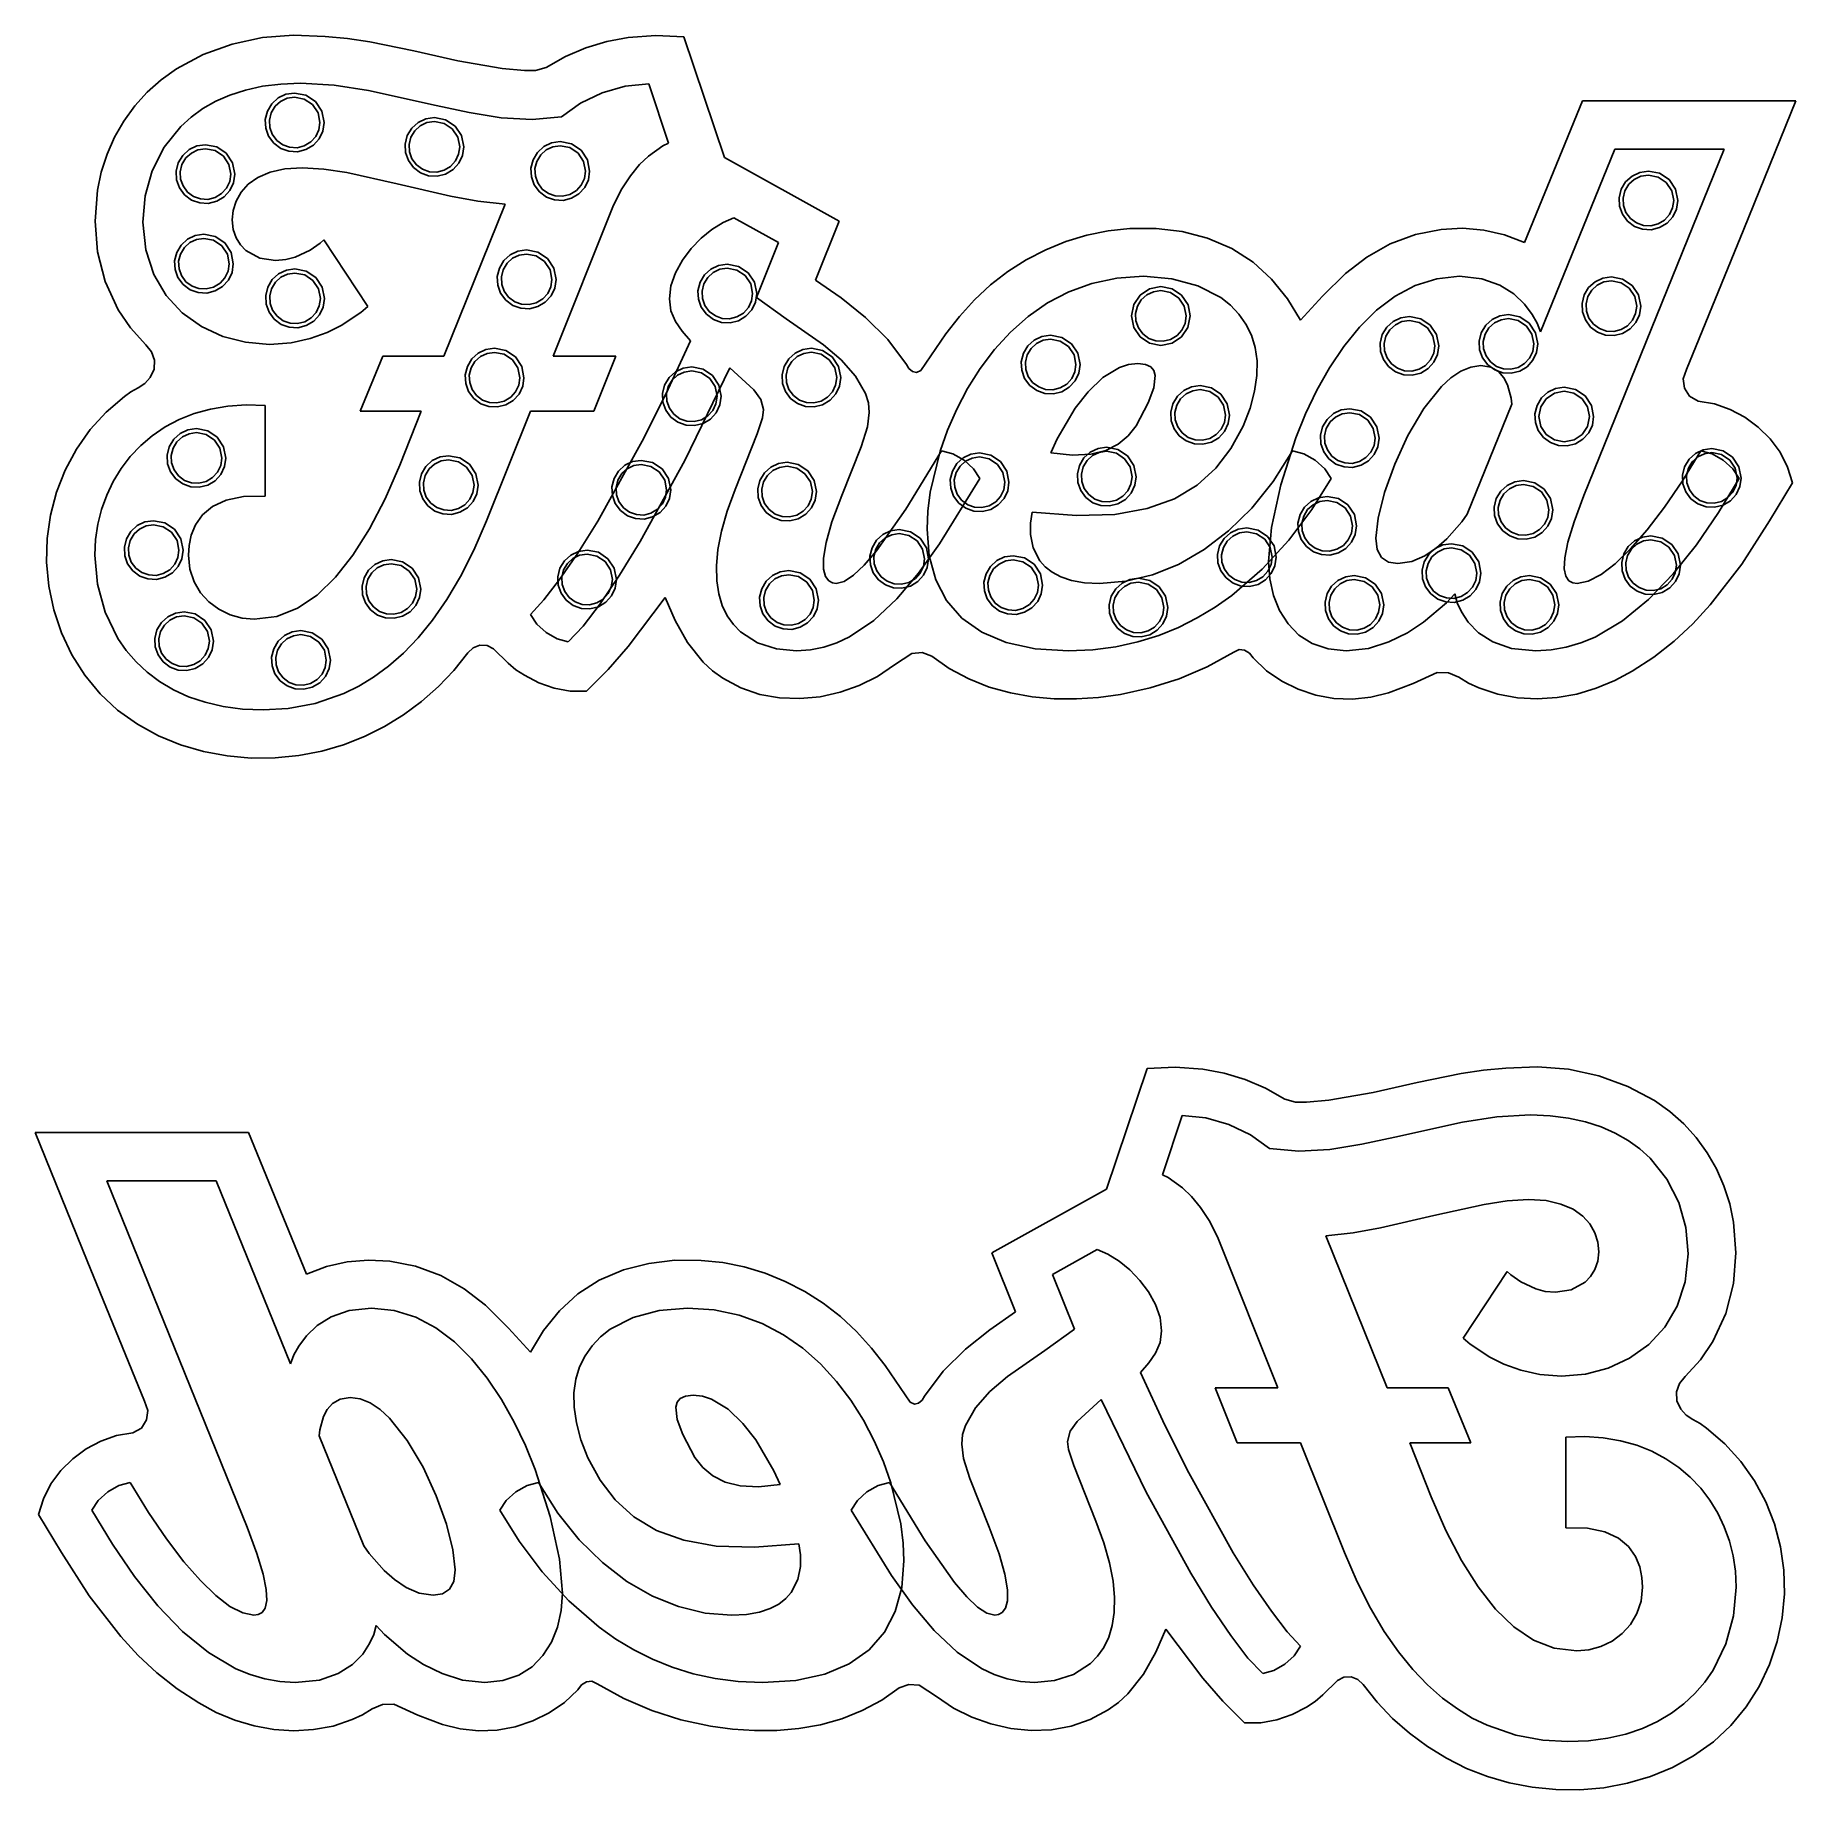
# Model space of a CAD drawing. Extents: x -88 to 86, y -128 to 45.
import ezdxf

# ---------------------------------------------------------------- set-up
doc = ezdxf.new("R2010")
doc.units = 0

msp = doc.modelspace()

# ---------------------------------------------------------------- linework, layer by layer
at = {"layer": 'Background'}
for p, q in [((-62.461352, 45.30167), (-65.497886, 45.068745)), ((-62.461352, 45.30163), (-62.461352, 45.30167)), ((-59.324848, 45.18333), (-62.461352, 45.30163)), ((-57.111347, 44.992317), (-59.324848, 45.18333)), ((-26.720774, 45.282506), (-29.466995, 45.07918)), ((-23.980883, 45.15128), (-26.720774, 45.282506)), ((-19.951586, 33.24504), (-23.980883, 45.15128)), ((-68.496359, 44.424806), (-71.36063, 43.387757)), ((-65.497886, 45.068745), (-68.496359, 44.424806)), ((-54.920441, 44.665039), (-57.111347, 44.992317)), ((-50.580136, 43.758159), (-54.920441, 44.665039)), ((-46.251384, 42.775632), (-50.580136, 43.758159)), ((-33.640091, 44.058042), (-35.648036, 43.196349)), ((-31.561277, 44.687585), (-33.640091, 44.058042)), ((-29.466995, 45.07918), (-31.561277, 44.687585)), ((-73.994555, 41.9755), (-75.50101, 40.914633)), ((-71.36063, 43.387757), (-73.994555, 41.9755)), ((-41.881635, 42.0304), (-46.251384, 42.775632)), ((-39.683954, 41.823796), (-41.881635, 42.0304)), ((-38.590315, 41.835945), (-39.683954, 41.823796)), ((-37.529711, 42.1083), (-38.590315, 41.835945)), ((-35.648036, 43.196349), (-37.529711, 42.1083)), ((-75.50101, 40.914633), (-76.872917, 39.692797)), ((-78.101185, 38.328395), (-79.176724, 36.839825)), ((-76.872917, 39.692797), (-78.101185, 38.328395)), ((64.610912, 38.82902), (58.917552, 24.8759)), ((85.648022, 38.82902), (64.610912, 38.82902)), ((80.533782, 26.19804), (85.648022, 38.82902)), ((-79.176724, 36.839825), (-80.090444, 35.245488)), ((-80.090444, 35.245488), (-80.833252, 33.563785)), ((-80.833252, 33.563785), (-81.396059, 31.813115)), ((-8.650805, 26.98136), (-19.951586, 33.24504)), ((-81.396059, 31.813115), (-81.769773, 30.01188)), ((-81.769773, 30.01188), (-82.012812, 26.981628)), ((-82.012812, 26.981628), (-81.759476, 23.950556)), ((-11.002367, 21.15129), (-8.650805, 26.98136)), ((20.008572, 26.23366), (17.870035, 26.007214)), ((22.590851, 26.241608), (20.008572, 26.23366)), ((25.158465, 25.939087), (22.590851, 26.241608)), ((50.679272, 26.15129), (48.146191, 25.64988)), ((52.778694, 26.264565), (50.679272, 26.15129)), ((54.880177, 26.088496), (52.778694, 26.264565)), ((56.940777, 25.624977), (54.880177, 26.088496)), ((74.876262, 12.33908), (80.533782, 26.19804)), ((13.704237, 24.957684), (11.708751, 24.149646)), ((15.763294, 25.579381), (13.704237, 24.957684)), ((17.870035, 26.007214), (15.763294, 25.579381)), ((27.663269, 25.294113), (25.158465, 25.939087)), ((30.057122, 24.2747), (27.663269, 25.294113)), ((45.674631, 24.731699), (43.353504, 23.437519)), ((48.146191, 25.64988), (45.674631, 24.731699)), ((58.917552, 24.8759), (56.940777, 25.624977)), ((-81.759476, 23.950556), (-81.002543, 21.008436)), ((9.792723, 23.162792), (7.972041, 22.004646)), ((11.708751, 24.149646), (9.792723, 23.162792)), ((32.147883, 22.929922), (30.057122, 24.2747)), ((33.970368, 21.25093), (32.147883, 22.929922)), ((43.353504, 23.437519), (41.271722, 21.80811)), ((-81.002543, 21.008436), (-79.734789, 18.24504)), ((-8.463446, 19.398548), (-11.002367, 21.15129)), ((7.972041, 22.004646), (6.262592, 20.68273)), ((35.529365, 19.314201), (33.970368, 21.25093)), ((41.271722, 21.80811), (38.987167, 19.564669)), ((-6.051765, 17.476926), (-8.463446, 19.398548)), ((4.680262, 19.20457), (3.205527, 17.586898)), ((6.262592, 20.68273), (4.680262, 19.20457)), ((36.829662, 17.19621), (35.529365, 19.314201)), ((38.987167, 19.564669), (36.829662, 17.19621)), ((-79.734789, 18.24504), (-78.513536, 16.441181)), ((-3.868051, 15.315261), (-6.051765, 17.476926)), ((3.205527, 17.586898), (1.85996, 15.861559)), ((-78.513536, 16.441181), (-77.017992, 14.78019)), ((1.85996, 15.861559), (-0.619558, 12.26066)), ((-77.017992, 14.78019), (-76.433599, 14.100212)), ((-76.433599, 14.100212), (-76.15636, 13.26379)), ((-2.013028, 12.84239), (-3.868051, 15.315261)), ((-76.197632, 12.382345), (-76.568774, 11.5673)), ((-76.15636, 13.26379), (-76.197632, 12.382345)), ((-1.786453, 12.441199), (-2.013028, 12.84239)), ((-1.43951, 12.139366), (-1.786453, 12.441199)), ((-0.619558, 12.26066), (-1.030959, 12.043613)), ((74.559717, 11.439182), (74.876262, 12.33908)), ((-77.765657, 10.537052), (-78.471881, 10.151198)), ((-77.099082, 10.967206), (-77.765657, 10.537052)), ((-76.568774, 11.5673), (-77.099082, 10.967206)), ((-1.030959, 12.043613), (-1.43951, 12.139366)), ((74.678797, 10.49894), (74.559717, 11.439182)), ((75.180369, 9.703793), (74.678797, 10.49894)), ((-79.121138, 9.684), (-80.905973, 8.15678)), ((-78.471881, 10.151198), (-79.121138, 9.684)), ((76.011302, 9.23918), (75.180369, 9.703793)), ((77.624925, 8.953226), (76.011302, 9.23918)), ((79.174796, 8.414376), (77.624925, 8.953226)), ((-80.905973, 8.15678), (-82.479013, 6.419028)), ((80.628743, 7.645745), (79.174796, 8.414376)), ((81.954592, 6.67045), (80.628743, 7.645745)), ((-82.479013, 6.419028), (-83.828087, 4.502456)), ((83.120172, 5.511608), (81.954592, 6.67045)), ((84.09331, 4.192334), (83.120172, 5.511608)), ((-83.828087, 4.502456), (-84.94102, 2.438776)), ((84.841835, 2.735746), (84.09331, 4.192334)), ((-84.94102, 2.438776), (-85.805642, 0.2597)), ((85.333572, 1.16496), (84.841835, 2.735746)), ((-85.805642, 0.2597), (-86.409779, -2.003061)), ((83.071612, -2.58075), (85.333572, 1.16496)), ((-86.409779, -2.003061), (-86.741259, -4.317795)), ((80.31349, -6.829215), (83.071612, -2.58075)), ((-86.741259, -4.317795), (-86.78791, -6.65279)), ((-86.78791, -6.65279), (-86.570492, -9.020113)), ((77.203565, -10.846639), (80.31349, -6.829215)), ((-86.570492, -9.020113), (-86.075627, -11.351341)), ((-29.461458, -14.94148), (-25.818774, -10.1241)), ((-25.818774, -10.1241), (-24.824399, -12.402445)), ((-86.075627, -11.351341), (-85.313146, -13.611304)), ((75.48581, -12.70693), (77.203565, -10.846639)), ((-85.313146, -13.611304), (-84.292882, -15.764826)), ((-24.824399, -12.402445), (-23.596364, -14.57472)), ((73.643066, -14.435324), (75.48581, -12.70693)), ((-46.636191, -17.311482), (-45.256392, -15.58213)), ((-45.256392, -15.58213), (-44.736108, -15.077082)), ((-44.736108, -15.077082), (-44.073106, -14.82966)), ((-44.073106, -14.82966), (-43.369393, -14.862521)), ((-43.369393, -14.862521), (-42.726977, -15.19832)), ((-42.726977, -15.19832), (-41.281303, -16.587215)), ((-31.422402, -17.233906), (-29.461458, -14.94148)), ((-23.596364, -14.57472), (-22.057164, -16.512297)), ((-1.498568, -15.64798), (-0.467949, -15.564576)), ((-0.467949, -15.564576), (0.48285, -15.916646)), ((27.624259, -16.961597), (30.249582, -15.52254)), ((30.249582, -15.52254), (30.7652, -15.246438)), ((30.7652, -15.246438), (31.310607, -15.313215)), ((31.310607, -15.313215), (31.803041, -15.625767)), ((71.662985, -16.007108), (73.643066, -14.435324)), ((-84.292882, -15.764826), (-83.024667, -17.776736)), ((-48.161749, -18.913798), (-46.636191, -17.311482)), ((-41.281303, -16.587215), (-40.524759, -17.242316)), ((-40.524759, -17.242316), (-39.686913, -17.79827)), ((-33.564867, -19.36043), (-31.422402, -17.233906)), ((-22.057164, -16.512297), (-21.146656, -17.352878)), ((-21.146656, -17.352878), (-20.129293, -18.08655)), ((-4.887128, -17.9034), (-3.186848, -16.776331)), ((-3.186848, -16.776331), (-1.498568, -15.64798)), ((0.48285, -15.916646), (2.193202, -17.11199)), ((2.193202, -17.11199), (4.115944, -18.150541)), ((24.866075, -18.136218), (27.624259, -16.961597)), ((31.803041, -15.625767), (32.159742, -16.08699)), ((32.159742, -16.08699), (33.484365, -17.339632)), ((33.484365, -17.339632), (34.977885, -18.37116)), ((69.533222, -17.39757), (71.662985, -16.007108)), ((-83.024667, -17.776736), (-81.518333, -19.61186)), ((-49.820001, -20.378613), (-48.161749, -18.913798)), ((-39.686913, -17.79827), (-38.26459, -18.539858)), ((-38.26459, -18.539858), (-36.747102, -19.06421)), ((-36.747102, -19.06421), (-35.169008, -19.346132)), ((-20.129293, -18.08655), (-18.360482, -19.043698)), ((-18.360482, -19.043698), (-16.48109, -19.686868)), ((-8.573633, -19.459427), (-6.678281, -18.787453)), ((-6.678281, -18.787453), (-4.887128, -17.9034)), ((4.115944, -18.150541), (6.131911, -18.954332)), ((6.131911, -18.954332), (8.221379, -19.538448)), ((19.080882, -19.69184), (22.007469, -19.046324)), ((22.007469, -19.046324), (24.866075, -18.136218)), ((34.977885, -18.37116), (36.605003, -19.17445)), ((45.509002, -19.51809), (47.943223, -18.596649)), ((47.943223, -18.596649), (50.308182, -17.51278)), ((50.308182, -17.51278), (51.415874, -17.543458)), ((51.415874, -17.543458), (52.423688, -17.980216)), ((52.423688, -17.980216), (53.395437, -18.565244)), ((53.395437, -18.565244), (54.394932, -19.04073)), ((54.394932, -19.04073), (56.273401, -19.670114)), ((64.07492, -19.640001), (65.973128, -19.076844)), ((65.973128, -19.076844), (67.800834, -18.323948)), ((67.800834, -18.323948), (69.533222, -17.39757)), ((-81.518333, -19.61186), (-79.783712, -21.235026)), ((-51.597884, -21.695458), (-49.820001, -20.378613)), ((-35.169008, -19.346132), (-33.564867, -19.36043)), ((-16.48109, -19.686868), (-14.526912, -20.033043)), ((-14.526912, -20.033043), (-12.533745, -20.099205)), ((-12.533745, -20.099205), (-10.537386, -19.902339)), ((-10.537386, -19.902339), (-8.573633, -19.459427)), ((8.221379, -19.538448), (10.364623, -19.917972)), ((10.364623, -19.917972), (12.54192, -20.10799)), ((12.54192, -20.10799), (14.733545, -20.123584)), ((14.733545, -20.123584), (16.919773, -19.979839)), ((16.919773, -19.979839), (19.080882, -19.69184)), ((36.605003, -19.17445), (38.330417, -19.742381)), ((38.330417, -19.742381), (40.118825, -20.067833)), ((40.118825, -20.067833), (41.934926, -20.143682)), ((41.934926, -20.143682), (43.743419, -19.962809)), ((43.743419, -19.962809), (45.509002, -19.51809)), ((56.273401, -19.670114), (58.205451, -20.028477)), ((58.205451, -20.028477), (60.166265, -20.132074)), ((60.166265, -20.132074), (62.131027, -19.997164)), ((62.131027, -19.997164), (64.07492, -19.640001)), ((-79.783712, -21.235026), (-77.830637, -22.61106)), ((-53.482333, -22.853866), (-51.597884, -21.695458)), ((-77.830637, -22.61106), (-75.758708, -23.752174)), ((-75.758708, -23.752174), (-73.575517, -24.652112)), ((-57.518673, -24.653504), (-55.460284, -23.843371)), ((-55.460284, -23.843371), (-53.482333, -22.853866)), ((-73.575517, -24.652112), (-71.30793, -25.315995)), ((-71.30793, -25.315995), (-68.982815, -25.748944)), ((-68.982815, -25.748944), (-66.627041, -25.956078)), ((-66.627041, -25.956078), (-64.267475, -25.942518)), ((-64.267475, -25.942518), (-61.930984, -25.713385)), ((-61.930984, -25.713385), (-59.644437, -25.2738)), ((-59.644437, -25.2738), (-57.518673, -24.653504)), ((17.689386, -68.45719), (21.718683, -56.55095)), ((21.718683, -56.55095), (24.458574, -56.419724)), ((24.458574, -56.419724), (27.204795, -56.62305)), ((27.204795, -56.62305), (29.299077, -57.014645)), ((29.299077, -57.014645), (31.377891, -57.644187)), ((48.317936, -57.944071), (52.658241, -57.037191)), ((52.658241, -57.037191), (54.849147, -56.709913)), ((54.849147, -56.709913), (57.062648, -56.5189)), ((57.062648, -56.5189), (60.199152, -56.4006)), ((60.199152, -56.40056), (63.235686, -56.633485)), ((60.199152, -56.4006), (60.199152, -56.40056)), ((63.235686, -56.633485), (66.234159, -57.277424)), ((31.377891, -57.644187), (33.385836, -58.505881)), ((33.385836, -58.505881), (35.267511, -59.59393)), ((39.619435, -59.67183), (43.989184, -58.926598)), ((43.989184, -58.926598), (48.317936, -57.944071)), ((66.234159, -57.277424), (69.09843, -58.314473)), ((69.09843, -58.314473), (71.732355, -59.72673)), ((35.267511, -59.59393), (36.328115, -59.866285)), ((36.328115, -59.866285), (37.421754, -59.878434)), ((37.421754, -59.878434), (39.619435, -59.67183)), ((71.732355, -59.72673), (73.23881, -60.787597)), ((73.23881, -60.787597), (74.610717, -62.009433)), ((74.610717, -62.009433), (75.838985, -63.373835)), ((-82.795982, -75.50419), (-87.910222, -62.87321)), ((-87.910222, -62.87321), (-66.873112, -62.87321)), ((-66.873112, -62.87321), (-61.179752, -76.82633)), ((75.838985, -63.373835), (76.914524, -64.862405)), ((76.914524, -64.862405), (77.828244, -66.456742)), ((77.828244, -66.456742), (78.571052, -68.138445)), ((6.388605, -74.72087), (17.689386, -68.45719)), ((78.571052, -68.138445), (79.133859, -69.889115)), ((79.133859, -69.889115), (79.507573, -71.69035)), ((79.507573, -71.69035), (79.750612, -74.720602)), ((-77.138462, -89.36315), (-82.795982, -75.50419)), ((-61.179752, -76.82633), (-59.202977, -76.077253)), ((-59.202977, -76.077253), (-57.142377, -75.613734)), ((-57.142377, -75.613734), (-55.040894, -75.437665)), ((-55.040894, -75.437665), (-52.941472, -75.55094)), ((-52.941472, -75.55094), (-50.408391, -76.05235)), ((-50.408391, -76.05235), (-47.936831, -76.970531)), ((-29.925469, -76.408117), (-27.420665, -75.763142)), ((-27.420665, -75.763142), (-24.853051, -75.460622)), ((-24.853051, -75.460622), (-22.270772, -75.46857)), ((-22.270772, -75.46857), (-20.132235, -75.695016)), ((-20.132235, -75.695016), (-18.025494, -76.122849)), ((-18.025494, -76.122849), (-15.966437, -76.744546)), ((8.740167, -80.55094), (6.388605, -74.72087)), ((79.750612, -74.720602), (79.497276, -77.751674)), ((-47.936831, -76.970531), (-45.615704, -78.264711)), ((-34.410083, -78.772308), (-32.319322, -77.42753)), ((-32.319322, -77.42753), (-29.925469, -76.408117)), ((-15.966437, -76.744546), (-13.970951, -77.552584)), ((-13.970951, -77.552584), (-12.054923, -78.539438)), ((79.497276, -77.751674), (78.740343, -80.693794)), ((-45.615704, -78.264711), (-43.533922, -79.89412)), ((-36.232568, -80.4513), (-34.410083, -78.772308)), ((-12.054923, -78.539438), (-10.234241, -79.697584)), ((-10.234241, -79.697584), (-8.524791, -81.0195)), ((-43.533922, -79.89412), (-41.249367, -82.137561)), ((-37.791565, -82.388029), (-36.232568, -80.4513)), ((-8.524791, -81.0195), (-6.942462, -82.49766)), ((6.201246, -82.303682), (8.740167, -80.55094)), ((78.740343, -80.693794), (77.472589, -83.45719)), ((-41.249367, -82.137561), (-39.091862, -84.50602)), ((-39.091862, -84.50602), (-37.791565, -82.388029)), ((-6.942462, -82.49766), (-5.467726, -84.115332)), ((3.789566, -84.225304), (6.201246, -82.303682)), ((-5.467726, -84.115332), (-4.122159, -85.840671)), ((1.605851, -86.386969), (3.789566, -84.225304)), ((77.472589, -83.45719), (76.251336, -85.261049)), ((-4.122159, -85.840671), (-1.642642, -89.44157)), ((-0.249172, -88.85984), (1.605851, -86.386969)), ((76.251336, -85.261049), (74.755792, -86.92204)), ((74.171399, -87.602018), (73.89416, -88.43844)), ((73.89416, -88.43844), (73.935432, -89.319885)), ((74.755792, -86.92204), (74.171399, -87.602018)), ((-76.821917, -90.263048), (-77.138462, -89.36315)), ((-1.642642, -89.44157), (-1.231241, -89.658617)), ((-1.231241, -89.658617), (-0.822689, -89.562864)), ((-0.822689, -89.562864), (-0.475747, -89.261031)), ((-0.475747, -89.261031), (-0.249172, -88.85984)), ((73.935432, -89.319885), (74.306574, -90.13493)), ((74.306574, -90.13493), (74.836882, -90.735024)), ((-77.442569, -91.998437), (-76.940997, -91.20329)), ((-76.940997, -91.20329), (-76.821917, -90.263048)), ((74.836882, -90.735024), (75.503457, -91.165178)), ((75.503457, -91.165178), (76.209681, -91.551032)), ((76.209681, -91.551032), (76.858938, -92.01823)), ((-82.890943, -94.056485), (-81.436996, -93.287854)), ((-81.436996, -93.287854), (-79.887125, -92.749004)), ((-79.887125, -92.749004), (-78.273502, -92.46305)), ((-78.273502, -92.46305), (-77.442569, -91.998437)), ((76.858938, -92.01823), (78.643773, -93.54545)), ((78.643773, -93.54545), (80.216813, -95.283202)), ((-85.382372, -96.190622), (-84.216792, -95.03178)), ((-84.216792, -95.03178), (-82.890943, -94.056485)), ((80.216813, -95.283202), (81.565887, -97.199774)), ((-86.35551, -97.509896), (-85.382372, -96.190622)), ((-87.104035, -98.966484), (-86.35551, -97.509896)), ((81.565887, -97.199774), (82.67882, -99.263454)), ((-87.595772, -100.53727), (-87.104035, -98.966484)), ((-85.333812, -104.28298), (-87.595772, -100.53727)), ((82.67882, -99.263454), (83.543442, -101.44253)), ((83.543442, -101.44253), (84.147579, -103.705291)), ((84.147579, -103.705291), (84.479059, -106.020025)), ((-82.57569, -108.531445), (-85.333812, -104.28298)), ((84.479059, -106.020025), (84.52571, -108.35502)), ((-79.465765, -112.548869), (-82.57569, -108.531445)), ((84.52571, -108.35502), (84.308292, -110.722343)), ((84.308292, -110.722343), (83.813427, -113.053571)), ((-77.74801, -114.40916), (-79.465765, -112.548869)), ((23.556574, -111.82633), (22.562199, -114.104675)), ((27.199258, -116.64371), (23.556574, -111.82633)), ((-75.905266, -116.137554), (-77.74801, -114.40916)), ((22.562199, -114.104675), (21.334164, -116.27695)), ((83.813427, -113.053571), (83.050946, -115.313534)), ((-73.925185, -117.709338), (-75.905266, -116.137554)), ((21.334164, -116.27695), (19.794964, -118.214527)), ((83.050946, -115.313534), (82.030682, -117.467056)), ((-71.795422, -119.0998), (-73.925185, -117.709338)), ((-34.421942, -117.78922), (-35.746565, -119.041862)), ((-34.065241, -117.327997), (-34.421942, -117.78922)), ((-33.572807, -117.015445), (-34.065241, -117.327997)), ((-33.0274, -116.948668), (-33.572807, -117.015445)), ((-32.511782, -117.22477), (-33.0274, -116.948668)), ((-29.886459, -118.663827), (-32.511782, -117.22477)), ((-2.745049, -117.618876), (-4.455402, -118.81422)), ((-1.794251, -117.266806), (-2.745049, -117.618876)), ((-0.763632, -117.35021), (-1.794251, -117.266806)), ((0.924648, -118.478561), (-0.763632, -117.35021)), ((29.160202, -118.936136), (27.199258, -116.64371)), ((40.464777, -116.90055), (39.019103, -118.289445)), ((41.107193, -116.564751), (40.464777, -116.90055)), ((41.810906, -116.53189), (41.107193, -116.564751)), ((42.473908, -116.779312), (41.810906, -116.53189)), ((42.994192, -117.28436), (42.473908, -116.779312)), ((44.373991, -119.013712), (42.994192, -117.28436)), ((82.030682, -117.467056), (80.762467, -119.478966)), ((-70.063034, -120.026178), (-71.795422, -119.0998)), ((-54.685888, -119.682446), (-55.657637, -120.267474)), ((-53.678074, -119.245688), (-54.685888, -119.682446)), ((-52.570382, -119.21501), (-53.678074, -119.245688)), ((-50.205423, -120.298879), (-52.570382, -119.21501)), ((-35.746565, -119.041862), (-37.240085, -120.07339)), ((-27.128275, -119.838448), (-29.886459, -118.663827)), ((-4.455402, -118.81422), (-6.378144, -119.852771)), ((2.624928, -119.60563), (0.924648, -118.478561)), ((4.416082, -120.489683), (2.624928, -119.60563)), ((18.884456, -119.055108), (17.867093, -119.78878)), ((19.794964, -118.214527), (18.884456, -119.055108)), ((31.302667, -121.06266), (29.160202, -118.936136)), ((37.424713, -119.5005), (36.00239, -120.242088)), ((38.262559, -118.944546), (37.424713, -119.5005)), ((39.019103, -118.289445), (38.262559, -118.944546)), ((45.899549, -120.616028), (44.373991, -119.013712)), ((80.762467, -119.478966), (79.256133, -121.31409)), ((-68.235328, -120.779074), (-70.063034, -120.026178)), ((-66.33712, -121.342231), (-68.235328, -120.779074)), ((-64.393227, -121.699394), (-66.33712, -121.342231)), ((-58.535601, -121.372344), (-60.467651, -121.730707)), ((-56.657132, -120.74296), (-58.535601, -121.372344)), ((-55.657637, -120.267474), (-56.657132, -120.74296)), ((-47.771202, -121.22032), (-50.205423, -120.298879)), ((-46.005619, -121.665039), (-47.771202, -121.22032)), ((-40.592617, -121.444611), (-42.381025, -121.770063)), ((-38.867203, -120.87668), (-40.592617, -121.444611)), ((-37.240085, -120.07339), (-38.867203, -120.87668)), ((-24.269669, -120.748554), (-27.128275, -119.838448)), ((-21.343082, -121.39407), (-24.269669, -120.748554)), ((-19.181973, -121.682069), (-21.343082, -121.39407)), ((-10.483579, -121.240678), (-12.626823, -121.620203)), ((-8.394111, -120.656562), (-10.483579, -121.240678)), ((-6.378144, -119.852771), (-8.394111, -120.656562)), ((6.311433, -121.161657), (4.416082, -120.489683)), ((8.275187, -121.604569), (6.311433, -121.161657)), ((14.21889, -121.389098), (12.264712, -121.735273)), ((16.098282, -120.745928), (14.21889, -121.389098)), ((17.867093, -119.78878), (16.098282, -120.745928)), ((32.906808, -121.048362), (31.302667, -121.06266)), ((34.484902, -120.76644), (32.906808, -121.048362)), ((36.00239, -120.242088), (34.484902, -120.76644)), ((47.557801, -122.080843), (45.899549, -120.616028)), ((79.256133, -121.31409), (77.521512, -122.937256)), ((-62.428465, -121.834304), (-64.393227, -121.699394)), ((-60.467651, -121.730707), (-62.428465, -121.834304)), ((-44.197126, -121.845912), (-46.005619, -121.665039)), ((-42.381025, -121.770063), (-44.197126, -121.845912)), ((-16.995745, -121.825814), (-19.181973, -121.682069)), ((-14.80412, -121.81022), (-16.995745, -121.825814)), ((-12.626823, -121.620203), (-14.80412, -121.81022)), ((10.271545, -121.801435), (8.275187, -121.604569)), ((12.264712, -121.735273), (10.271545, -121.801435)), ((49.335684, -123.397688), (47.557801, -122.080843)), ((77.521512, -122.937256), (75.568437, -124.31329)), ((51.220133, -124.556096), (49.335684, -123.397688)), ((53.198084, -125.545601), (51.220133, -124.556096)), ((75.568437, -124.31329), (73.496508, -125.454404)), ((55.256473, -126.355734), (53.198084, -125.545601)), ((57.382237, -126.97603), (55.256473, -126.355734)), ((71.313317, -126.354342), (69.04573, -127.018225)), ((73.496508, -125.454404), (71.313317, -126.354342)), ((59.668784, -127.415615), (57.382237, -126.97603)), ((62.005275, -127.644748), (59.668784, -127.415615)), ((64.364841, -127.658308), (62.005275, -127.644748)), ((66.720615, -127.451174), (64.364841, -127.658308)), ((69.04573, -127.018225), (66.720615, -127.451174))]:
    msp.add_line(p, q, dxfattribs=at)
at = {"layer": 'Layer 1'}
for p, q in [((-64.574593, 38.550261), (-65.017646, 37.813372)), ((-64.266152, 38.295548), (-64.648094, 37.660299)), ((-63.949549, 39.114852), (-64.574593, 38.550261)), ((-63.727321, 38.782264), (-64.266152, 38.295548)), ((-63.188741, 39.476258), (-63.949549, 39.114852)), ((-63.071452, 39.093821), (-63.727321, 38.782264)), ((-62.338395, 39.60359), (-63.188741, 39.476258)), ((-62.338395, 39.20359), (-63.071452, 39.093821)), ((-61.228613, 39.382841), (-62.338395, 39.60359)), ((-62.338395, 39.60359), (-62.338395, 39.60359)), ((-61.381686, 39.013289), (-62.338395, 39.20359)), ((-62.338395, 39.20359), (-62.338395, 39.20359)), ((-60.570628, 38.471357), (-61.381686, 39.013289)), ((-60.287785, 38.7542), (-61.228613, 39.382841)), ((-60.028696, 37.660299), (-60.570628, 38.471357)), ((-59.659144, 37.813372), (-60.287785, 38.7542)), ((-65.017646, 37.813372), (-65.225419, 36.979027)), ((-65.225419, 36.979027), (-65.182672, 36.137828)), ((-64.648094, 37.660299), (-64.827209, 36.941036)), ((-64.827209, 36.941036), (-64.790358, 36.215864)), ((-59.838395, 36.70359), (-60.028696, 37.660299)), ((-59.948164, 35.970533), (-59.838395, 36.70359)), ((-59.438395, 36.70359), (-59.659144, 37.813372)), ((-59.565727, 35.853244), (-59.438395, 36.70359)), ((-50.170549, 36.706852), (-50.795593, 36.142261)), ((-49.409741, 37.068258), (-50.170549, 36.706852)), ((-49.292452, 36.685821), (-49.948321, 36.374264)), ((-48.559395, 37.19559), (-49.409741, 37.068258)), ((-48.559395, 36.79559), (-49.292452, 36.685821)), ((-47.449613, 36.974841), (-48.559395, 37.19559)), ((-48.559395, 37.19559), (-48.559395, 37.19559)), ((-47.602686, 36.605289), (-48.559395, 36.79559)), ((-48.559395, 36.79559), (-48.559395, 36.79559)), ((-46.791628, 36.063357), (-47.602686, 36.605289)), ((-46.508785, 36.3462), (-47.449613, 36.974841)), ((-65.182672, 36.137828), (-64.900252, 35.344303)), ((-64.900252, 35.344303), (-64.389005, 34.65298)), ((-64.790358, 36.215864), (-64.546893, 35.531791)), ((-64.546893, 35.531791), (-64.106162, 34.935823)), ((-64.106162, 34.935823), (-63.510194, 34.495092)), ((-61.381686, 34.393891), (-60.746437, 34.775833)), ((-60.746437, 34.775833), (-60.259721, 35.314664)), ((-60.491724, 34.467392), (-59.927133, 35.092436)), ((-60.259721, 35.314664), (-59.948164, 35.970533)), ((-59.927133, 35.092436), (-59.565727, 35.853244)), ((-51.238646, 35.405372), (-51.446419, 34.571027)), ((-50.795593, 36.142261), (-51.238646, 35.405372)), ((-50.869094, 35.252299), (-51.048209, 34.533036)), ((-50.487152, 35.887548), (-50.869094, 35.252299)), ((-49.948321, 36.374264), (-50.487152, 35.887548)), ((-46.249696, 35.252299), (-46.791628, 36.063357)), ((-45.880144, 35.405372), (-46.508785, 36.3462)), ((-46.059395, 34.29559), (-46.249696, 35.252299)), ((-45.659395, 34.29559), (-45.880144, 35.405372)), ((-36.154395, 34.80959), (-37.004741, 34.682258)), ((-35.044613, 34.588841), (-36.154395, 34.80959)), ((-36.154395, 34.80959), (-36.154395, 34.80959)), ((-73.366593, 33.458261), (-73.809646, 32.721372)), ((-73.058152, 33.203548), (-73.440094, 32.568299)), ((-72.741549, 34.022852), (-73.366593, 33.458261)), ((-72.519321, 33.690264), (-73.058152, 33.203548)), ((-71.980741, 34.384258), (-72.741549, 34.022852)), ((-71.863452, 34.001821), (-72.519321, 33.690264)), ((-71.130395, 34.51159), (-71.980741, 34.384258)), ((-71.130395, 34.11159), (-71.863452, 34.001821)), ((-70.020613, 34.290841), (-71.130395, 34.51159)), ((-71.130395, 34.51159), (-71.130395, 34.51159)), ((-70.173686, 33.921289), (-71.130395, 34.11159)), ((-71.130395, 34.11159), (-71.130395, 34.11159)), ((-69.362628, 33.379357), (-70.173686, 33.921289)), ((-69.079785, 33.6622), (-70.020613, 34.290841)), ((-68.820696, 32.568299), (-69.362628, 33.379357)), ((-68.451144, 32.721372), (-69.079785, 33.6622)), ((-64.389005, 34.65298), (-63.697682, 34.141733)), ((-63.697682, 34.141733), (-62.904157, 33.859313)), ((-63.510194, 34.495092), (-62.826121, 34.251627)), ((-62.904157, 33.859313), (-62.062958, 33.816566)), ((-62.826121, 34.251627), (-62.100949, 34.214776)), ((-62.100949, 34.214776), (-61.381686, 34.393891)), ((-62.062958, 33.816566), (-61.228613, 34.024339)), ((-61.228613, 34.024339), (-60.491724, 34.467392)), ((-51.446419, 34.571027), (-51.403672, 33.729828)), ((-51.403672, 33.729828), (-51.121252, 32.936303)), ((-51.048209, 34.533036), (-51.011358, 33.807864)), ((-51.011358, 33.807864), (-50.767893, 33.123791)), ((-50.767893, 33.123791), (-50.327162, 32.527823)), ((-46.480721, 32.906664), (-46.169164, 33.562533)), ((-46.169164, 33.562533), (-46.059395, 34.29559)), ((-46.148133, 32.684436), (-45.786727, 33.445244)), ((-45.786727, 33.445244), (-45.659395, 34.29559)), ((-38.833646, 33.019372), (-39.041419, 32.185027)), ((-38.390593, 33.756261), (-38.833646, 33.019372)), ((-38.082152, 33.501548), (-38.464094, 32.866299)), ((-37.765549, 34.320852), (-38.390593, 33.756261)), ((-37.543321, 33.988264), (-38.082152, 33.501548)), ((-37.004741, 34.682258), (-37.765549, 34.320852)), ((-36.887452, 34.299821), (-37.543321, 33.988264)), ((-36.154395, 34.40959), (-36.887452, 34.299821)), ((-35.197686, 34.219289), (-36.154395, 34.40959)), ((-36.154395, 34.40959), (-36.154395, 34.40959)), ((-34.386628, 33.677357), (-35.197686, 34.219289)), ((-34.103785, 33.9602), (-35.044613, 34.588841)), ((-33.844696, 32.866299), (-34.386628, 33.677357)), ((-33.475144, 33.019372), (-34.103785, 33.9602)), ((-33.254395, 31.90959), (-33.475144, 33.019372)), ((-73.809646, 32.721372), (-74.017419, 31.887027)), ((-74.017419, 31.887027), (-73.974672, 31.045828)), ((-73.440094, 32.568299), (-73.619209, 31.849036)), ((-73.619209, 31.849036), (-73.582358, 31.123864)), ((-68.630395, 31.61159), (-68.820696, 32.568299)), ((-68.740164, 30.878533), (-68.630395, 31.61159)), ((-68.230395, 31.61159), (-68.451144, 32.721372)), ((-68.357727, 30.761244), (-68.230395, 31.61159)), ((-51.121252, 32.936303), (-50.610005, 32.24498)), ((-50.610005, 32.24498), (-49.918682, 31.733733)), ((-50.327162, 32.527823), (-49.731194, 32.087092)), ((-49.918682, 31.733733), (-49.125157, 31.451313)), ((-49.731194, 32.087092), (-49.047121, 31.843627)), ((-49.125157, 31.451313), (-48.283958, 31.408566)), ((-49.047121, 31.843627), (-48.321949, 31.806776)), ((-48.321949, 31.806776), (-47.602686, 31.985891)), ((-48.283958, 31.408566), (-47.449613, 31.616339)), ((-47.602686, 31.985891), (-46.967437, 32.367833)), ((-47.449613, 31.616339), (-46.712724, 32.059392)), ((-46.967437, 32.367833), (-46.480721, 32.906664)), ((-46.712724, 32.059392), (-46.148133, 32.684436)), ((-39.041419, 32.185027), (-38.998672, 31.343828)), ((-38.998672, 31.343828), (-38.716252, 30.550303)), ((-38.464094, 32.866299), (-38.643209, 32.147036)), ((-38.643209, 32.147036), (-38.606358, 31.421864)), ((-38.606358, 31.421864), (-38.362893, 30.737791)), ((-33.654395, 31.90959), (-33.844696, 32.866299)), ((-33.764164, 31.176533), (-33.654395, 31.90959)), ((-33.381727, 31.059244), (-33.254395, 31.90959)), ((69.502151, 31.422852), (68.877107, 30.858261)), ((70.262959, 31.784258), (69.502151, 31.422852)), ((70.380248, 31.401821), (69.724379, 31.090264)), ((71.113305, 31.91159), (70.262959, 31.784258)), ((71.113305, 31.51159), (70.380248, 31.401821)), ((72.223087, 31.690841), (71.113305, 31.91159)), ((71.113305, 31.91159), (71.113305, 31.91159)), ((72.070014, 31.321289), (71.113305, 31.51159)), ((71.113305, 31.51159), (71.113305, 31.51159)), ((72.881072, 30.779357), (72.070014, 31.321289)), ((73.163915, 31.0622), (72.223087, 31.690841)), ((-73.974672, 31.045828), (-73.692252, 30.252303)), ((-73.692252, 30.252303), (-73.181005, 29.56098)), ((-73.582358, 31.123864), (-73.338893, 30.439791)), ((-73.338893, 30.439791), (-72.898162, 29.843823)), ((-73.181005, 29.56098), (-72.489682, 29.049733)), ((-72.898162, 29.843823), (-72.302194, 29.403092)), ((-70.173686, 29.301891), (-69.538437, 29.683833)), ((-69.538437, 29.683833), (-69.051721, 30.222664)), ((-69.283724, 29.375392), (-68.719133, 30.000436)), ((-69.051721, 30.222664), (-68.740164, 30.878533)), ((-68.719133, 30.000436), (-68.357727, 30.761244)), ((-38.716252, 30.550303), (-38.205005, 29.85898)), ((-38.362893, 30.737791), (-37.922162, 30.141823)), ((-38.205005, 29.85898), (-37.513682, 29.347733)), ((-37.922162, 30.141823), (-37.326194, 29.701092)), ((-37.326194, 29.701092), (-36.642121, 29.457627)), ((-35.916949, 29.420776), (-35.197686, 29.599891)), ((-35.197686, 29.599891), (-34.562437, 29.981833)), ((-35.044613, 29.230339), (-34.307724, 29.673392)), ((-34.562437, 29.981833), (-34.075721, 30.520664)), ((-34.307724, 29.673392), (-33.743133, 30.298436)), ((-34.075721, 30.520664), (-33.764164, 31.176533)), ((-33.743133, 30.298436), (-33.381727, 31.059244)), ((68.434054, 30.121372), (68.226281, 29.287027)), ((68.877107, 30.858261), (68.434054, 30.121372)), ((68.803606, 29.968299), (68.624491, 29.249036)), ((69.185548, 30.603548), (68.803606, 29.968299)), ((69.724379, 31.090264), (69.185548, 30.603548)), ((73.423004, 29.968299), (72.881072, 30.779357)), ((73.792556, 30.121372), (73.163915, 31.0622)), ((73.613305, 29.01159), (73.423004, 29.968299)), ((74.013305, 29.01159), (73.792556, 30.121372)), ((-72.489682, 29.049733), (-71.696157, 28.767313)), ((-72.302194, 29.403092), (-71.618121, 29.159627)), ((-71.696157, 28.767313), (-70.854958, 28.724566)), ((-71.618121, 29.159627), (-70.892949, 29.122776)), ((-70.892949, 29.122776), (-70.173686, 29.301891)), ((-70.854958, 28.724566), (-70.020613, 28.932339)), ((-70.020613, 28.932339), (-69.283724, 29.375392)), ((-37.513682, 29.347733), (-36.720157, 29.065313)), ((-36.720157, 29.065313), (-35.878958, 29.022566)), ((-36.642121, 29.457627), (-35.916949, 29.420776)), ((-35.878958, 29.022566), (-35.044613, 29.230339)), ((68.226281, 29.287027), (68.269028, 28.445828)), ((68.269028, 28.445828), (68.551448, 27.652303)), ((68.624491, 29.249036), (68.661342, 28.523864)), ((68.661342, 28.523864), (68.904807, 27.839791)), ((68.904807, 27.839791), (69.345538, 27.243823)), ((73.191979, 27.622664), (73.503536, 28.278533)), ((73.503536, 28.278533), (73.613305, 29.01159)), ((73.524567, 27.400436), (73.885973, 28.161244)), ((73.885973, 28.161244), (74.013305, 29.01159)), ((68.551448, 27.652303), (69.062695, 26.96098)), ((69.062695, 26.96098), (69.754018, 26.449733)), ((69.345538, 27.243823), (69.941506, 26.803092)), ((69.754018, 26.449733), (70.547543, 26.167313)), ((69.941506, 26.803092), (70.625579, 26.559627)), ((70.547543, 26.167313), (71.388742, 26.124566)), ((70.625579, 26.559627), (71.350751, 26.522776)), ((71.350751, 26.522776), (72.070014, 26.701891)), ((71.388742, 26.124566), (72.223087, 26.332339)), ((72.070014, 26.701891), (72.705263, 27.083833)), ((72.223087, 26.332339), (72.959976, 26.775392)), ((72.705263, 27.083833), (73.191979, 27.622664)), ((72.959976, 26.775392), (73.524567, 27.400436)), ((-73.516593, 24.621261), (-73.959646, 23.884372)), ((-73.208152, 24.366548), (-73.590094, 23.731299)), ((-72.891549, 25.185852), (-73.516593, 24.621261)), ((-72.669321, 24.853264), (-73.208152, 24.366548)), ((-72.130741, 25.547258), (-72.891549, 25.185852)), ((-72.013452, 25.164821), (-72.669321, 24.853264)), ((-71.280395, 25.67459), (-72.130741, 25.547258)), ((-71.280395, 25.27459), (-72.013452, 25.164821)), ((-70.170613, 25.453841), (-71.280395, 25.67459)), ((-71.280395, 25.67459), (-71.280395, 25.67459)), ((-70.323686, 25.084289), (-71.280395, 25.27459)), ((-71.280395, 25.27459), (-71.280395, 25.27459)), ((-69.512628, 24.542357), (-70.323686, 25.084289)), ((-69.229785, 24.8252), (-70.170613, 25.453841)), ((-68.970696, 23.731299), (-69.512628, 24.542357)), ((-68.601144, 23.884372), (-69.229785, 24.8252)), ((-73.959646, 23.884372), (-74.167419, 23.050027)), ((-74.167419, 23.050027), (-74.124672, 22.208828)), ((-73.590094, 23.731299), (-73.769209, 23.012036)), ((-73.769209, 23.012036), (-73.732358, 22.286864)), ((-68.780395, 22.77459), (-68.970696, 23.731299)), ((-68.890164, 22.041533), (-68.780395, 22.77459)), ((-68.380395, 22.77459), (-68.601144, 23.884372)), ((-68.507727, 21.924244), (-68.380395, 22.77459)), ((-41.705593, 23.078261), (-42.148646, 22.341372)), ((-41.397152, 22.823548), (-41.779094, 22.188299)), ((-41.080549, 23.642852), (-41.705593, 23.078261)), ((-40.858321, 23.310264), (-41.397152, 22.823548)), ((-40.319741, 24.004258), (-41.080549, 23.642852)), ((-40.202452, 23.621821), (-40.858321, 23.310264)), ((-39.469395, 24.13159), (-40.319741, 24.004258)), ((-39.469395, 23.73159), (-40.202452, 23.621821)), ((-38.359613, 23.910841), (-39.469395, 24.13159)), ((-39.469395, 24.13159), (-39.469395, 24.13159)), ((-38.512686, 23.541289), (-39.469395, 23.73159)), ((-39.469395, 23.73159), (-39.469395, 23.73159)), ((-37.701628, 22.999357), (-38.512686, 23.541289)), ((-37.418785, 23.2822), (-38.359613, 23.910841)), ((-37.159696, 22.188299), (-37.701628, 22.999357)), ((-36.790144, 22.341372), (-37.418785, 23.2822)), ((-20.538641, 22.610258), (-21.299449, 22.248852)), ((-19.688295, 22.73759), (-20.538641, 22.610258)), ((-18.578513, 22.516841), (-19.688295, 22.73759)), ((-19.688295, 22.73759), (-19.688295, 22.73759)), ((-74.124672, 22.208828), (-73.842252, 21.415303)), ((-73.842252, 21.415303), (-73.331005, 20.72398)), ((-73.732358, 22.286864), (-73.488893, 21.602791)), ((-73.488893, 21.602791), (-73.048162, 21.006823)), ((-73.048162, 21.006823), (-72.452194, 20.566092)), ((-70.323686, 20.464891), (-69.688437, 20.846833)), ((-69.688437, 20.846833), (-69.201721, 21.385664)), ((-69.433724, 20.538392), (-68.869133, 21.163436)), ((-69.201721, 21.385664), (-68.890164, 22.041533)), ((-68.869133, 21.163436), (-68.507727, 21.924244)), ((-64.536593, 21.204261), (-64.979646, 20.467372)), ((-64.228152, 20.949548), (-64.610094, 20.314299)), ((-63.911549, 21.768852), (-64.536593, 21.204261)), ((-63.689321, 21.436264), (-64.228152, 20.949548)), ((-63.150741, 22.130258), (-63.911549, 21.768852)), ((-63.033452, 21.747821), (-63.689321, 21.436264)), ((-62.300395, 22.25759), (-63.150741, 22.130258)), ((-62.300395, 21.85759), (-63.033452, 21.747821)), ((-61.190613, 22.036841), (-62.300395, 22.25759)), ((-62.300395, 22.25759), (-62.300395, 22.25759)), ((-61.343686, 21.667289), (-62.300395, 21.85759)), ((-62.300395, 21.85759), (-62.300395, 21.85759)), ((-60.532628, 21.125357), (-61.343686, 21.667289)), ((-60.249785, 21.4082), (-61.190613, 22.036841)), ((-59.990696, 20.314299), (-60.532628, 21.125357)), ((-59.621144, 20.467372), (-60.249785, 21.4082)), ((-42.148646, 22.341372), (-42.356419, 21.507027)), ((-42.356419, 21.507027), (-42.313672, 20.665828)), ((-41.779094, 22.188299), (-41.958209, 21.469036)), ((-41.958209, 21.469036), (-41.921358, 20.743864)), ((-36.969395, 21.23159), (-37.159696, 22.188299)), ((-37.079164, 20.498533), (-36.969395, 21.23159)), ((-36.569395, 21.23159), (-36.790144, 22.341372)), ((-36.696727, 20.381244), (-36.569395, 21.23159)), ((-22.367546, 20.947372), (-22.575319, 20.113027)), ((-21.924493, 21.684261), (-22.367546, 20.947372)), ((-21.616052, 21.429548), (-21.997994, 20.794299)), ((-21.299449, 22.248852), (-21.924493, 21.684261)), ((-21.077221, 21.916264), (-21.616052, 21.429548)), ((-20.421352, 22.227821), (-21.077221, 21.916264)), ((-19.688295, 22.33759), (-20.421352, 22.227821)), ((-18.731586, 22.147289), (-19.688295, 22.33759)), ((-19.688295, 22.33759), (-19.688295, 22.33759)), ((-17.920528, 21.605357), (-18.731586, 22.147289)), ((-17.637685, 21.8882), (-18.578513, 22.516841)), ((-17.378596, 20.794299), (-17.920528, 21.605357)), ((-17.009044, 20.947372), (-17.637685, 21.8882)), ((-16.788295, 19.83759), (-17.009044, 20.947372)), ((65.854321, 20.999852), (65.229277, 20.435261)), ((66.615129, 21.361258), (65.854321, 20.999852)), ((66.732418, 20.978821), (66.076549, 20.667264)), ((67.465475, 21.48859), (66.615129, 21.361258)), ((67.465475, 21.08859), (66.732418, 20.978821)), ((68.575257, 21.267841), (67.465475, 21.48859)), ((67.465475, 21.48859), (67.465475, 21.48859)), ((68.422184, 20.898289), (67.465475, 21.08859)), ((67.465475, 21.08859), (67.465475, 21.08859)), ((69.233242, 20.356357), (68.422184, 20.898289)), ((69.516085, 20.6392), (68.575257, 21.267841)), ((-73.331005, 20.72398), (-72.639682, 20.212733)), ((-72.639682, 20.212733), (-71.846157, 19.930313)), ((-72.452194, 20.566092), (-71.768121, 20.322627)), ((-71.846157, 19.930313), (-71.004958, 19.887566)), ((-71.768121, 20.322627), (-71.042949, 20.285776)), ((-71.042949, 20.285776), (-70.323686, 20.464891)), ((-71.004958, 19.887566), (-70.170613, 20.095339)), ((-70.170613, 20.095339), (-69.433724, 20.538392)), ((-64.979646, 20.467372), (-65.187419, 19.633027)), ((-65.187419, 19.633027), (-65.144672, 18.791828)), ((-64.610094, 20.314299), (-64.789209, 19.595036)), ((-64.789209, 19.595036), (-64.752358, 18.869864)), ((-59.800395, 19.35759), (-59.990696, 20.314299)), ((-59.910164, 18.624533), (-59.800395, 19.35759)), ((-59.400395, 19.35759), (-59.621144, 20.467372)), ((-59.527727, 18.507244), (-59.400395, 19.35759)), ((-42.313672, 20.665828), (-42.031252, 19.872303)), ((-42.031252, 19.872303), (-41.520005, 19.18098)), ((-41.921358, 20.743864), (-41.677893, 20.059791)), ((-41.677893, 20.059791), (-41.237162, 19.463823)), ((-41.520005, 19.18098), (-40.828682, 18.669733)), ((-41.237162, 19.463823), (-40.641194, 19.023092)), ((-38.512686, 18.921891), (-37.877437, 19.303833)), ((-37.877437, 19.303833), (-37.390721, 19.842664)), ((-37.622724, 18.995392), (-37.058133, 19.620436)), ((-37.390721, 19.842664), (-37.079164, 20.498533)), ((-37.058133, 19.620436), (-36.696727, 20.381244)), ((-22.575319, 20.113027), (-22.532572, 19.271828)), ((-22.532572, 19.271828), (-22.250152, 18.478303)), ((-21.997994, 20.794299), (-22.177109, 20.075036)), ((-22.177109, 20.075036), (-22.140258, 19.349864)), ((-22.140258, 19.349864), (-21.896793, 18.665791)), ((-17.609621, 18.448664), (-17.298064, 19.104533)), ((-17.188295, 19.83759), (-17.378596, 20.794299)), ((-17.298064, 19.104533), (-17.188295, 19.83759)), ((-16.915627, 18.987244), (-16.788295, 19.83759)), ((21.005495, 19.6772), (20.384001, 18.755401)), ((21.128348, 19.218548), (20.746406, 18.583299)), ((21.927294, 20.298694), (21.005495, 19.6772)), ((21.667179, 19.705264), (21.128348, 19.218548)), ((22.323048, 20.016821), (21.667179, 19.705264)), ((23.056105, 20.52659), (21.927294, 20.298694)), ((23.056105, 20.12659), (22.323048, 20.016821)), ((24.165887, 20.305841), (23.056105, 20.52659)), ((23.056105, 20.52659), (23.056105, 20.52659)), ((24.012814, 19.936289), (23.056105, 20.12659)), ((23.056105, 20.12659), (23.056105, 20.12659)), ((24.823872, 19.394357), (24.012814, 19.936289)), ((25.106715, 19.6772), (24.165887, 20.305841)), ((25.365804, 18.583299), (24.823872, 19.394357)), ((25.735356, 18.736372), (25.106715, 19.6772)), ((64.786224, 19.698372), (64.578451, 18.864027)), ((65.229277, 20.435261), (64.786224, 19.698372)), ((65.155776, 19.545299), (64.976661, 18.826036)), ((65.537718, 20.180548), (65.155776, 19.545299)), ((66.076549, 20.667264), (65.537718, 20.180548)), ((69.775174, 19.545299), (69.233242, 20.356357)), ((70.144726, 19.698372), (69.516085, 20.6392)), ((69.965475, 18.58859), (69.775174, 19.545299)), ((70.365475, 18.58859), (70.144726, 19.698372)), ((-65.144672, 18.791828), (-64.862252, 17.998303)), ((-64.862252, 17.998303), (-64.351005, 17.30698)), ((-64.752358, 18.869864), (-64.508893, 18.185791)), ((-64.508893, 18.185791), (-64.068162, 17.589823)), ((-64.068162, 17.589823), (-63.472194, 17.149092)), ((-61.343686, 17.047891), (-60.708437, 17.429833)), ((-60.708437, 17.429833), (-60.221721, 17.968664)), ((-60.453724, 17.121392), (-59.889133, 17.746436)), ((-60.221721, 17.968664), (-59.910164, 18.624533)), ((-59.889133, 17.746436), (-59.527727, 18.507244)), ((-40.828682, 18.669733), (-40.035157, 18.387313)), ((-40.641194, 19.023092), (-39.957121, 18.779627)), ((-40.035157, 18.387313), (-39.193958, 18.344566)), ((-39.957121, 18.779627), (-39.231949, 18.742776)), ((-39.231949, 18.742776), (-38.512686, 18.921891)), ((-39.193958, 18.344566), (-38.359613, 18.552339)), ((-38.359613, 18.552339), (-37.622724, 18.995392)), ((-22.250152, 18.478303), (-21.738905, 17.78698)), ((-21.896793, 18.665791), (-21.456062, 18.069823)), ((-21.738905, 17.78698), (-21.047582, 17.275733)), ((-21.456062, 18.069823), (-20.860094, 17.629092)), ((-20.860094, 17.629092), (-20.176021, 17.385627)), ((-20.176021, 17.385627), (-19.450849, 17.348776)), ((-19.450849, 17.348776), (-18.731586, 17.527891)), ((-18.731586, 17.527891), (-18.096337, 17.909833)), ((-18.578513, 17.158339), (-17.841624, 17.601392)), ((-18.096337, 17.909833), (-17.609621, 18.448664)), ((-17.841624, 17.601392), (-17.277033, 18.226436)), ((-17.277033, 18.226436), (-16.915627, 18.987244)), ((20.384001, 18.755401), (20.156105, 17.62659)), ((20.156105, 17.62659), (20.384001, 16.497779)), ((20.746406, 18.583299), (20.567291, 17.864036)), ((20.567291, 17.864036), (20.604142, 17.138864)), ((25.556105, 17.62659), (25.365804, 18.583299)), ((25.446336, 16.893533), (25.556105, 17.62659)), ((25.728209, 16.497779), (25.956105, 17.62659)), ((25.956105, 17.62659), (25.735356, 18.736372)), ((46.710159, 17.452258), (45.949351, 17.090852)), ((47.560505, 17.57959), (46.710159, 17.452258)), ((48.670287, 17.358841), (47.560505, 17.57959)), ((47.560505, 17.57959), (47.560505, 17.57959)), ((49.611115, 16.7302), (48.670287, 17.358841)), ((56.475059, 17.636258), (55.714251, 17.274852)), ((57.325405, 17.76359), (56.475059, 17.636258)), ((57.325405, 17.36359), (56.592348, 17.253821)), ((58.435187, 17.542841), (57.325405, 17.76359)), ((57.325405, 17.76359), (57.325405, 17.76359)), ((58.282114, 17.173289), (57.325405, 17.36359)), ((57.325405, 17.36359), (57.325405, 17.36359)), ((59.376015, 16.9142), (58.435187, 17.542841)), ((64.578451, 18.864027), (64.621198, 18.022828)), ((64.621198, 18.022828), (64.903618, 17.229303)), ((64.976661, 18.826036), (65.013512, 18.100864)), ((65.013512, 18.100864), (65.256977, 17.416791)), ((65.256977, 17.416791), (65.697708, 16.820823)), ((69.544149, 17.199664), (69.855706, 17.855533)), ((69.855706, 17.855533), (69.965475, 18.58859)), ((69.876737, 16.977436), (70.238143, 17.738244)), ((70.238143, 17.738244), (70.365475, 18.58859)), ((-64.351005, 17.30698), (-63.659682, 16.795733)), ((-63.659682, 16.795733), (-62.866157, 16.513313)), ((-63.472194, 17.149092), (-62.788121, 16.905627)), ((-62.866157, 16.513313), (-62.024958, 16.470566)), ((-62.788121, 16.905627), (-62.062949, 16.868776)), ((-62.062949, 16.868776), (-61.343686, 17.047891)), ((-62.024958, 16.470566), (-61.190613, 16.678339)), ((-61.190613, 16.678339), (-60.453724, 17.121392)), ((-21.047582, 17.275733), (-20.254057, 16.993313)), ((-20.254057, 16.993313), (-19.412858, 16.950566)), ((-19.412858, 16.950566), (-18.578513, 17.158339)), ((12.185805, 15.73659), (11.335459, 15.609258)), ((13.295587, 15.515841), (12.185805, 15.73659)), ((12.185805, 15.73659), (12.185805, 15.73659)), ((20.384001, 16.497779), (21.005495, 15.57598)), ((20.604142, 17.138864), (20.847607, 16.454791)), ((20.847607, 16.454791), (21.288338, 15.858823)), ((21.288338, 15.858823), (21.884306, 15.418092)), ((24.012814, 15.316891), (24.648063, 15.698833)), ((24.648063, 15.698833), (25.134779, 16.237664)), ((25.106715, 15.57598), (25.728209, 16.497779)), ((25.134779, 16.237664), (25.446336, 16.893533)), ((44.881254, 15.789372), (44.673481, 14.955027)), ((45.324307, 16.526261), (44.881254, 15.789372)), ((45.250806, 15.636299), (45.071691, 14.917036)), ((45.632748, 16.271548), (45.250806, 15.636299)), ((45.949351, 17.090852), (45.324307, 16.526261)), ((46.171579, 16.758264), (45.632748, 16.271548)), ((46.827448, 17.069821), (46.171579, 16.758264)), ((47.560505, 17.17959), (46.827448, 17.069821)), ((48.517214, 16.989289), (47.560505, 17.17959)), ((47.560505, 17.17959), (47.560505, 17.17959)), ((49.328272, 16.447357), (48.517214, 16.989289)), ((49.870204, 15.636299), (49.328272, 16.447357)), ((50.239756, 15.789372), (49.611115, 16.7302)), ((50.060505, 14.67959), (49.870204, 15.636299)), ((50.460505, 14.67959), (50.239756, 15.789372)), ((54.646154, 15.973372), (54.438381, 15.139027)), ((55.089207, 16.710261), (54.646154, 15.973372)), ((55.015706, 15.820299), (54.836591, 15.101036)), ((55.397648, 16.455548), (55.015706, 15.820299)), ((55.714251, 17.274852), (55.089207, 16.710261)), ((55.936479, 16.942264), (55.397648, 16.455548)), ((56.592348, 17.253821), (55.936479, 16.942264)), ((59.093172, 16.631357), (58.282114, 17.173289)), ((59.635104, 15.820299), (59.093172, 16.631357)), ((60.004656, 15.973372), (59.376015, 16.9142)), ((59.825405, 14.86359), (59.635104, 15.820299)), ((60.225405, 14.86359), (60.004656, 15.973372)), ((64.903618, 17.229303), (65.414865, 16.53798)), ((65.414865, 16.53798), (66.106188, 16.026733)), ((65.697708, 16.820823), (66.293676, 16.380092)), ((66.106188, 16.026733), (66.899713, 15.744313)), ((66.293676, 16.380092), (66.977749, 16.136627)), ((66.899713, 15.744313), (67.740912, 15.701566)), ((66.977749, 16.136627), (67.702921, 16.099776)), ((67.702921, 16.099776), (68.422184, 16.278891)), ((67.740912, 15.701566), (68.575257, 15.909339)), ((68.422184, 16.278891), (69.057433, 16.660833)), ((68.575257, 15.909339), (69.312146, 16.352392)), ((69.057433, 16.660833), (69.544149, 17.199664)), ((69.312146, 16.352392), (69.876737, 16.977436)), ((-44.239549, 13.951852), (-44.864593, 13.387261)), ((-43.478741, 14.313258), (-44.239549, 13.951852)), ((-43.361452, 13.930821), (-44.017321, 13.619264)), ((-42.628395, 14.44059), (-43.478741, 14.313258)), ((-42.628395, 14.04059), (-43.361452, 13.930821)), ((-41.518613, 14.219841), (-42.628395, 14.44059)), ((-42.628395, 14.44059), (-42.628395, 14.44059)), ((-41.671686, 13.850289), (-42.628395, 14.04059)), ((-42.628395, 14.04059), (-42.628395, 14.04059)), ((-40.577785, 13.5912), (-41.518613, 14.219841)), ((-13.008549, 13.957852), (-13.633593, 13.393261)), ((-12.247741, 14.319258), (-13.008549, 13.957852)), ((-12.130452, 13.936821), (-12.786321, 13.625264)), ((-11.397395, 14.44659), (-12.247741, 14.319258)), ((-11.397395, 14.04659), (-12.130452, 13.936821)), ((-10.287613, 14.225841), (-11.397395, 14.44659)), ((-11.397395, 14.44659), (-11.397395, 14.44659)), ((-10.440686, 13.856289), (-11.397395, 14.04659)), ((-11.397395, 14.04659), (-11.397395, 14.04659)), ((-9.346785, 13.5972), (-10.287613, 14.225841)), ((9.506554, 13.946372), (9.298781, 13.112027)), ((9.949607, 14.683261), (9.506554, 13.946372)), ((10.258048, 14.428548), (9.876106, 13.793299)), ((10.574651, 15.247852), (9.949607, 14.683261)), ((10.796879, 14.915264), (10.258048, 14.428548)), ((11.335459, 15.609258), (10.574651, 15.247852)), ((11.452748, 15.226821), (10.796879, 14.915264)), ((12.185805, 15.33659), (11.452748, 15.226821)), ((13.142514, 15.146289), (12.185805, 15.33659)), ((12.185805, 15.33659), (12.185805, 15.33659)), ((13.953572, 14.604357), (13.142514, 15.146289)), ((14.236415, 14.8872), (13.295587, 15.515841)), ((14.495504, 13.793299), (13.953572, 14.604357)), ((14.865056, 13.946372), (14.236415, 14.8872)), ((15.085805, 12.83659), (14.865056, 13.946372)), ((21.005495, 15.57598), (21.927294, 14.954486)), ((21.884306, 15.418092), (22.568379, 15.174627)), ((21.927294, 14.954486), (23.056105, 14.72659)), ((22.568379, 15.174627), (23.293551, 15.137776)), ((23.056105, 14.72659), (24.184916, 14.954486)), ((23.293551, 15.137776), (24.012814, 15.316891)), ((24.184916, 14.954486), (25.106715, 15.57598)), ((44.673481, 14.955027), (44.716228, 14.113828)), ((44.716228, 14.113828), (44.998648, 13.320303)), ((45.071691, 14.917036), (45.108542, 14.191864)), ((45.108542, 14.191864), (45.352007, 13.507791)), ((49.639179, 13.290664), (49.950736, 13.946533)), ((49.950736, 13.946533), (50.060505, 14.67959)), ((50.333173, 13.829244), (50.460505, 14.67959)), ((54.438381, 15.139027), (54.481128, 14.297828)), ((54.481128, 14.297828), (54.763548, 13.504303)), ((54.836591, 15.101036), (54.873442, 14.375864)), ((54.873442, 14.375864), (55.116907, 13.691791)), ((59.404079, 13.474664), (59.715636, 14.130533)), ((59.715636, 14.130533), (59.825405, 14.86359)), ((59.736667, 13.252436), (60.098073, 14.013244)), ((60.098073, 14.013244), (60.225405, 14.86359)), ((-45.307646, 12.650372), (-45.515419, 11.816027)), ((-44.864593, 13.387261), (-45.307646, 12.650372)), ((-44.938094, 12.497299), (-45.117209, 11.778036)), ((-44.556152, 13.132548), (-44.938094, 12.497299)), ((-44.017321, 13.619264), (-44.556152, 13.132548)), ((-40.860628, 13.308357), (-41.671686, 13.850289)), ((-40.318696, 12.497299), (-40.860628, 13.308357)), ((-39.949144, 12.650372), (-40.577785, 13.5912)), ((-40.128395, 11.54059), (-40.318696, 12.497299)), ((-39.728395, 11.54059), (-39.949144, 12.650372)), ((-24.039241, 12.477258), (-24.800049, 12.115852)), ((-23.188895, 12.60459), (-24.039241, 12.477258)), ((-23.188895, 12.20459), (-23.921952, 12.094821)), ((-22.079113, 12.383841), (-23.188895, 12.60459)), ((-23.188895, 12.60459), (-23.188895, 12.60459)), ((-22.232186, 12.014289), (-23.188895, 12.20459)), ((-23.188895, 12.20459), (-23.188895, 12.20459)), ((-21.138285, 11.7552), (-22.079113, 12.383841)), ((-14.076646, 12.656372), (-14.284419, 11.822027)), ((-13.633593, 13.393261), (-14.076646, 12.656372)), ((-13.707094, 12.503299), (-13.886209, 11.784036)), ((-13.325152, 13.138548), (-13.707094, 12.503299)), ((-12.786321, 13.625264), (-13.325152, 13.138548)), ((-9.629628, 13.314357), (-10.440686, 13.856289)), ((-9.087696, 12.503299), (-9.629628, 13.314357)), ((-8.718144, 12.656372), (-9.346785, 13.5972)), ((-8.897395, 11.54659), (-9.087696, 12.503299)), ((-8.497395, 11.54659), (-8.718144, 12.656372)), ((9.298781, 13.112027), (9.341528, 12.270828)), ((9.341528, 12.270828), (9.623948, 11.477303)), ((9.876106, 13.793299), (9.696991, 13.074036)), ((9.696991, 13.074036), (9.733842, 12.348864)), ((9.733842, 12.348864), (9.977307, 11.664791)), ((14.685805, 12.83659), (14.495504, 13.793299)), ((14.576036, 12.103533), (14.685805, 12.83659)), ((14.958473, 11.986244), (15.085805, 12.83659)), ((44.998648, 13.320303), (45.509895, 12.62898)), ((45.352007, 13.507791), (45.792738, 12.911823)), ((45.509895, 12.62898), (46.201218, 12.117733)), ((45.792738, 12.911823), (46.388706, 12.471092)), ((46.388706, 12.471092), (47.072779, 12.227627)), ((47.072779, 12.227627), (47.797951, 12.190776)), ((47.797951, 12.190776), (48.517214, 12.369891)), ((48.517214, 12.369891), (49.152463, 12.751833)), ((48.670287, 12.000339), (49.407176, 12.443392)), ((49.152463, 12.751833), (49.639179, 13.290664)), ((49.407176, 12.443392), (49.971767, 13.068436)), ((49.971767, 13.068436), (50.333173, 13.829244)), ((54.763548, 13.504303), (55.274795, 12.81298)), ((55.116907, 13.691791), (55.557638, 13.095823)), ((55.274795, 12.81298), (55.966118, 12.301733)), ((55.557638, 13.095823), (56.153606, 12.655092)), ((55.966118, 12.301733), (56.759643, 12.019313)), ((56.153606, 12.655092), (56.837679, 12.411627)), ((56.837679, 12.411627), (57.562851, 12.374776)), ((57.562851, 12.374776), (58.282114, 12.553891)), ((57.600842, 11.976566), (58.435187, 12.184339)), ((58.282114, 12.553891), (58.917363, 12.935833)), ((58.435187, 12.184339), (59.172076, 12.627392)), ((58.917363, 12.935833), (59.404079, 13.474664)), ((59.172076, 12.627392), (59.736667, 13.252436)), ((-45.515419, 11.816027), (-45.472672, 10.974828)), ((-45.472672, 10.974828), (-45.190252, 10.181303)), ((-45.117209, 11.778036), (-45.080358, 11.052864)), ((-45.080358, 11.052864), (-44.836893, 10.368791)), ((-40.549721, 10.151664), (-40.238164, 10.807533)), ((-40.238164, 10.807533), (-40.128395, 11.54059)), ((-40.217133, 9.929436), (-39.855727, 10.690244)), ((-39.855727, 10.690244), (-39.728395, 11.54059)), ((-25.868146, 10.814372), (-26.075919, 9.980027)), ((-25.425093, 11.551261), (-25.868146, 10.814372)), ((-25.498594, 10.661299), (-25.677709, 9.942036)), ((-25.116652, 11.296548), (-25.498594, 10.661299)), ((-24.800049, 12.115852), (-25.425093, 11.551261)), ((-24.577821, 11.783264), (-25.116652, 11.296548)), ((-23.921952, 12.094821), (-24.577821, 11.783264)), ((-21.421128, 11.472357), (-22.232186, 12.014289)), ((-20.879196, 10.661299), (-21.421128, 11.472357)), ((-20.509644, 10.814372), (-21.138285, 11.7552)), ((-20.688895, 9.70459), (-20.879196, 10.661299)), ((-20.288895, 9.70459), (-20.509644, 10.814372)), ((-14.284419, 11.822027), (-14.241672, 10.980828)), ((-14.241672, 10.980828), (-13.959252, 10.187303)), ((-13.886209, 11.784036), (-13.849358, 11.058864)), ((-13.849358, 11.058864), (-13.605893, 10.374791)), ((-9.318721, 10.157664), (-9.007164, 10.813533)), ((-9.007164, 10.813533), (-8.897395, 11.54659)), ((-8.986133, 9.935436), (-8.624727, 10.696244)), ((-8.624727, 10.696244), (-8.497395, 11.54659)), ((9.623948, 11.477303), (10.135195, 10.78598)), ((9.977307, 11.664791), (10.418038, 11.068823)), ((10.135195, 10.78598), (10.826518, 10.274733)), ((10.418038, 11.068823), (11.014006, 10.628092)), ((11.014006, 10.628092), (11.698079, 10.384627)), ((12.423251, 10.347776), (13.142514, 10.526891)), ((13.142514, 10.526891), (13.777763, 10.908833)), ((13.295587, 10.157339), (14.032476, 10.600392)), ((13.777763, 10.908833), (14.264479, 11.447664)), ((14.032476, 10.600392), (14.597067, 11.225436)), ((14.264479, 11.447664), (14.576036, 12.103533)), ((14.597067, 11.225436), (14.958473, 11.986244)), ((26.074859, 10.635258), (25.314051, 10.273852)), ((26.925205, 10.76259), (26.074859, 10.635258)), ((28.034987, 10.541841), (26.925205, 10.76259)), ((26.925205, 10.76259), (26.925205, 10.76259)), ((28.975815, 9.9132), (28.034987, 10.541841)), ((46.201218, 12.117733), (46.994743, 11.835313)), ((46.994743, 11.835313), (47.835942, 11.792566)), ((47.835942, 11.792566), (48.670287, 12.000339)), ((56.759643, 12.019313), (57.600842, 11.976566)), ((61.969759, 10.476258), (61.208951, 10.114852)), ((62.820105, 10.60359), (61.969759, 10.476258)), ((63.929887, 10.382841), (62.820105, 10.60359)), ((62.820105, 10.60359), (62.820105, 10.60359)), ((-45.190252, 10.181303), (-44.679005, 9.48998)), ((-44.836893, 10.368791), (-44.396162, 9.772823)), ((-44.679005, 9.48998), (-43.987682, 8.978733)), ((-44.396162, 9.772823), (-43.800194, 9.332092)), ((-43.987682, 8.978733), (-43.194157, 8.696313)), ((-43.800194, 9.332092), (-43.116121, 9.088627)), ((-43.194157, 8.696313), (-42.352958, 8.653566)), ((-43.116121, 9.088627), (-42.390949, 9.051776)), ((-42.390949, 9.051776), (-41.671686, 9.230891)), ((-42.352958, 8.653566), (-41.518613, 8.861339)), ((-41.671686, 9.230891), (-41.036437, 9.612833)), ((-41.518613, 8.861339), (-40.781724, 9.304392)), ((-41.036437, 9.612833), (-40.549721, 10.151664)), ((-40.781724, 9.304392), (-40.217133, 9.929436)), ((-26.075919, 9.980027), (-26.033172, 9.138828)), ((-26.033172, 9.138828), (-25.750752, 8.345303)), ((-25.677709, 9.942036), (-25.640858, 9.216864)), ((-25.640858, 9.216864), (-25.397393, 8.532791)), ((-21.110221, 8.315664), (-20.798664, 8.971533)), ((-20.798664, 8.971533), (-20.688895, 9.70459)), ((-20.777633, 8.093436), (-20.416227, 8.854244)), ((-20.416227, 8.854244), (-20.288895, 9.70459)), ((-13.959252, 10.187303), (-13.448005, 9.49598)), ((-13.605893, 10.374791), (-13.165162, 9.778823)), ((-13.448005, 9.49598), (-12.756682, 8.984733)), ((-13.165162, 9.778823), (-12.569194, 9.338092)), ((-12.756682, 8.984733), (-11.963157, 8.702313)), ((-12.569194, 9.338092), (-11.885121, 9.094627)), ((-11.963157, 8.702313), (-11.121958, 8.659566)), ((-11.885121, 9.094627), (-11.159949, 9.057776)), ((-11.159949, 9.057776), (-10.440686, 9.236891)), ((-11.121958, 8.659566), (-10.287613, 8.867339)), ((-10.440686, 9.236891), (-9.805437, 9.618833)), ((-10.287613, 8.867339), (-9.550724, 9.310392)), ((-9.805437, 9.618833), (-9.318721, 10.157664)), ((-9.550724, 9.310392), (-8.986133, 9.935436)), ((10.826518, 10.274733), (11.620043, 9.992313)), ((11.620043, 9.992313), (12.461242, 9.949566)), ((11.698079, 10.384627), (12.423251, 10.347776)), ((12.461242, 9.949566), (13.295587, 10.157339)), ((24.245954, 8.972372), (24.038181, 8.138027)), ((24.689007, 9.709261), (24.245954, 8.972372)), ((24.615506, 8.819299), (24.436391, 8.100036)), ((24.997448, 9.454548), (24.615506, 8.819299)), ((25.314051, 10.273852), (24.689007, 9.709261)), ((25.536279, 9.941264), (24.997448, 9.454548)), ((26.192148, 10.252821), (25.536279, 9.941264)), ((26.925205, 10.36259), (26.192148, 10.252821)), ((27.881914, 10.172289), (26.925205, 10.36259)), ((26.925205, 10.36259), (26.925205, 10.36259)), ((28.692972, 9.630357), (27.881914, 10.172289)), ((29.234904, 8.819299), (28.692972, 9.630357)), ((29.604456, 8.972372), (28.975815, 9.9132)), ((29.425205, 7.86259), (29.234904, 8.819299)), ((29.825205, 7.86259), (29.604456, 8.972372)), ((60.140854, 8.813372), (59.933081, 7.979027)), ((60.583907, 9.550261), (60.140854, 8.813372)), ((61.052338, 9.471357), (60.516567, 8.676703)), ((61.208951, 10.114852), (60.583907, 9.550261)), ((61.846992, 10.007128), (61.052338, 9.471357)), ((62.820105, 10.20359), (61.846992, 10.007128)), ((63.776814, 10.013289), (62.820105, 10.20359)), ((62.820105, 10.20359), (62.820105, 10.20359)), ((64.587872, 9.471357), (63.776814, 10.013289)), ((64.870715, 9.7542), (63.929887, 10.382841)), ((65.129804, 8.660299), (64.587872, 9.471357)), ((65.499356, 8.813372), (64.870715, 9.7542)), ((65.720105, 7.70359), (65.499356, 8.813372)), ((-25.750752, 8.345303), (-25.239505, 7.65398)), ((-25.397393, 8.532791), (-24.956662, 7.936823)), ((-25.239505, 7.65398), (-24.548182, 7.142733)), ((-24.956662, 7.936823), (-24.360694, 7.496092)), ((-24.548182, 7.142733), (-23.754657, 6.860313)), ((-24.360694, 7.496092), (-23.676621, 7.252627)), ((-23.676621, 7.252627), (-22.951449, 7.215776)), ((-22.951449, 7.215776), (-22.232186, 7.394891)), ((-22.913458, 6.817566), (-22.079113, 7.025339)), ((-22.232186, 7.394891), (-21.596937, 7.776833)), ((-22.079113, 7.025339), (-21.342224, 7.468392)), ((-21.596937, 7.776833), (-21.110221, 8.315664)), ((-21.342224, 7.468392), (-20.777633, 8.093436)), ((24.038181, 8.138027), (24.080928, 7.296828)), ((24.080928, 7.296828), (24.363348, 6.503303)), ((24.436391, 8.100036), (24.473242, 7.374864)), ((24.473242, 7.374864), (24.716707, 6.690791)), ((29.003879, 6.473664), (29.315436, 7.129533)), ((29.315436, 7.129533), (29.425205, 7.86259)), ((29.336467, 6.251436), (29.697873, 7.012244)), ((29.697873, 7.012244), (29.825205, 7.86259)), ((39.441607, 7.434261), (38.998554, 6.697372)), ((39.750048, 7.179548), (39.368106, 6.544299)), ((40.066651, 7.998852), (39.441607, 7.434261)), ((40.288879, 7.666264), (39.750048, 7.179548)), ((40.827459, 8.360258), (40.066651, 7.998852)), ((40.944748, 7.977821), (40.288879, 7.666264)), ((41.677805, 8.48759), (40.827459, 8.360258)), ((41.677805, 8.08759), (40.944748, 7.977821)), ((42.787587, 8.266841), (41.677805, 8.48759)), ((41.677805, 8.48759), (41.677805, 8.48759)), ((42.634514, 7.897289), (41.677805, 8.08759)), ((41.677805, 8.08759), (41.677805, 8.08759)), ((43.445572, 7.355357), (42.634514, 7.897289)), ((43.728415, 7.6382), (42.787587, 8.266841)), ((43.987504, 6.544299), (43.445572, 7.355357)), ((44.357056, 6.697372), (43.728415, 7.6382)), ((59.933081, 7.979027), (59.975828, 7.137828)), ((59.975828, 7.137828), (60.258248, 6.344303)), ((60.516567, 8.676703), (60.320105, 7.70359)), ((60.320105, 7.70359), (60.516567, 6.730477)), ((65.123643, 6.730477), (65.320105, 7.70359)), ((65.320105, 7.70359), (65.129804, 8.660299)), ((65.592773, 6.853244), (65.720105, 7.70359)), ((-74.249593, 5.471261), (-74.692646, 4.734372)), ((-73.941152, 5.216548), (-74.323094, 4.581299)), ((-73.624549, 6.035852), (-74.249593, 5.471261)), ((-73.402321, 5.703264), (-73.941152, 5.216548)), ((-72.863741, 6.397258), (-73.624549, 6.035852)), ((-72.746452, 6.014821), (-73.402321, 5.703264)), ((-72.013395, 6.52459), (-72.863741, 6.397258)), ((-72.013395, 6.12459), (-72.746452, 6.014821)), ((-70.903613, 6.303841), (-72.013395, 6.52459)), ((-72.013395, 6.52459), (-72.013395, 6.52459)), ((-71.056686, 5.934289), (-72.013395, 6.12459)), ((-72.013395, 6.12459), (-72.013395, 6.12459)), ((-70.245628, 5.392357), (-71.056686, 5.934289)), ((-69.962785, 5.6752), (-70.903613, 6.303841)), ((-69.703696, 4.581299), (-70.245628, 5.392357)), ((-69.334144, 4.734372), (-69.962785, 5.6752)), ((-23.754657, 6.860313), (-22.913458, 6.817566)), ((24.363348, 6.503303), (24.874595, 5.81198)), ((24.716707, 6.690791), (25.157438, 6.094823)), ((24.874595, 5.81198), (25.565918, 5.300733)), ((25.157438, 6.094823), (25.753406, 5.654092)), ((25.565918, 5.300733), (26.359443, 5.018313)), ((25.753406, 5.654092), (26.437479, 5.410627)), ((26.437479, 5.410627), (27.162651, 5.373776)), ((27.162651, 5.373776), (27.881914, 5.552891)), ((27.881914, 5.552891), (28.517163, 5.934833)), ((28.034987, 5.183339), (28.771876, 5.626392)), ((28.517163, 5.934833), (29.003879, 6.473664)), ((28.771876, 5.626392), (29.336467, 6.251436)), ((38.998554, 6.697372), (38.790781, 5.863027)), ((38.790781, 5.863027), (38.833528, 5.021828)), ((39.368106, 6.544299), (39.188991, 5.825036)), ((39.188991, 5.825036), (39.225842, 5.099864)), ((44.177805, 5.58759), (43.987504, 6.544299)), ((44.068036, 4.854533), (44.177805, 5.58759)), ((44.577805, 5.58759), (44.357056, 6.697372)), ((44.450473, 4.737244), (44.577805, 5.58759)), ((60.258248, 6.344303), (60.769495, 5.65298)), ((60.516567, 6.730477), (61.052338, 5.935823)), ((60.769495, 5.65298), (61.460818, 5.141733)), ((61.052338, 5.935823), (61.846992, 5.400052)), ((61.846992, 5.400052), (62.820105, 5.20359)), ((62.820105, 5.20359), (63.793218, 5.400052)), ((63.793218, 5.400052), (64.587872, 5.935823)), ((63.929887, 5.024339), (64.666776, 5.467392)), ((64.587872, 5.935823), (65.123643, 6.730477)), ((64.666776, 5.467392), (65.231367, 6.092436)), ((65.231367, 6.092436), (65.592773, 6.853244)), ((-74.692646, 4.734372), (-74.900419, 3.900027)), ((-74.900419, 3.900027), (-74.857672, 3.058828)), ((-74.323094, 4.581299), (-74.502209, 3.862036)), ((-74.502209, 3.862036), (-74.465358, 3.136864)), ((-69.513395, 3.62459), (-69.703696, 4.581299)), ((-69.623164, 2.891533), (-69.513395, 3.62459)), ((-69.113395, 3.62459), (-69.334144, 4.734372)), ((-69.240727, 2.774244), (-69.113395, 3.62459)), ((-48.002741, 3.724258), (-48.763549, 3.362852)), ((-47.152395, 3.85159), (-48.002741, 3.724258)), ((-46.042613, 3.630841), (-47.152395, 3.85159)), ((-47.152395, 3.85159), (-47.152395, 3.85159)), ((-45.101785, 3.0022), (-46.042613, 3.630841)), ((3.573351, 3.640852), (2.948307, 3.076261)), ((4.334159, 4.002258), (3.573351, 3.640852)), ((4.451448, 3.619821), (3.795579, 3.308264)), ((5.184505, 4.12959), (4.334159, 4.002258)), ((5.184505, 3.72959), (4.451448, 3.619821)), ((6.294287, 3.908841), (5.184505, 4.12959)), ((5.184505, 4.12959), (5.184505, 4.12959)), ((6.141214, 3.539289), (5.184505, 3.72959)), ((5.184505, 3.72959), (5.184505, 3.72959)), ((6.952272, 2.997357), (6.141214, 3.539289)), ((7.235115, 3.2802), (6.294287, 3.908841)), ((15.476907, 3.629261), (15.033854, 2.892372)), ((16.101951, 4.193852), (15.476907, 3.629261)), ((16.324179, 3.861264), (15.785348, 3.374548)), ((16.862759, 4.555258), (16.101951, 4.193852)), ((16.980048, 4.172821), (16.324179, 3.861264)), ((17.713105, 4.68259), (16.862759, 4.555258)), ((17.713105, 4.28259), (16.980048, 4.172821)), ((18.822887, 4.461841), (17.713105, 4.68259)), ((17.713105, 4.68259), (17.713105, 4.68259)), ((18.669814, 4.092289), (17.713105, 4.28259)), ((17.713105, 4.28259), (17.713105, 4.28259)), ((19.480872, 3.550357), (18.669814, 4.092289)), ((19.763715, 3.8332), (18.822887, 4.461841)), ((20.022804, 2.739299), (19.480872, 3.550357)), ((20.392356, 2.892372), (19.763715, 3.8332)), ((26.359443, 5.018313), (27.200642, 4.975566)), ((27.200642, 4.975566), (28.034987, 5.183339)), ((38.833528, 5.021828), (39.115948, 4.228303)), ((39.115948, 4.228303), (39.627195, 3.53698)), ((39.225842, 5.099864), (39.469307, 4.415791)), ((39.469307, 4.415791), (39.910038, 3.819823)), ((39.627195, 3.53698), (40.318518, 3.025733)), ((39.910038, 3.819823), (40.506006, 3.379092)), ((42.634514, 3.277891), (43.269763, 3.659833)), ((43.269763, 3.659833), (43.756479, 4.198664)), ((43.524476, 3.351392), (44.089067, 3.976436)), ((43.756479, 4.198664), (44.068036, 4.854533)), ((44.089067, 3.976436), (44.450473, 4.737244)), ((61.460818, 5.141733), (62.254343, 4.859313)), ((62.254343, 4.859313), (63.095542, 4.816566)), ((63.095542, 4.816566), (63.929887, 5.024339)), ((75.130527, 3.499261), (74.687474, 2.762372)), ((75.755571, 4.063852), (75.130527, 3.499261)), ((75.977799, 3.731264), (75.438968, 3.244548)), ((76.516379, 4.425258), (75.755571, 4.063852)), ((76.633668, 4.042821), (75.977799, 3.731264)), ((77.366725, 4.55259), (76.516379, 4.425258)), ((77.366725, 4.15259), (76.633668, 4.042821)), ((78.476507, 4.331841), (77.366725, 4.55259)), ((77.366725, 4.55259), (77.366725, 4.55259)), ((78.323434, 3.962289), (77.366725, 4.15259)), ((77.366725, 4.15259), (77.366725, 4.15259)), ((79.134492, 3.420357), (78.323434, 3.962289)), ((79.417335, 3.7032), (78.476507, 4.331841)), ((80.045976, 2.762372), (79.417335, 3.7032)), ((-74.857672, 3.058828), (-74.575252, 2.265303)), ((-74.575252, 2.265303), (-74.064005, 1.57398)), ((-74.465358, 3.136864), (-74.221893, 2.452791)), ((-74.221893, 2.452791), (-73.781162, 1.856823)), ((-73.781162, 1.856823), (-73.185194, 1.416092)), ((-70.421437, 1.696833), (-69.934721, 2.235664)), ((-70.166724, 1.388392), (-69.602133, 2.013436)), ((-69.934721, 2.235664), (-69.623164, 2.891533)), ((-69.602133, 2.013436), (-69.240727, 2.774244)), ((-49.831646, 2.061372), (-50.039419, 1.227027)), ((-49.388593, 2.798261), (-49.831646, 2.061372)), ((-49.462094, 1.908299), (-49.641209, 1.189036)), ((-49.080152, 2.543548), (-49.462094, 1.908299)), ((-48.763549, 3.362852), (-49.388593, 2.798261)), ((-48.541321, 3.030264), (-49.080152, 2.543548)), ((-47.885452, 3.341821), (-48.541321, 3.030264)), ((-47.152395, 3.45159), (-47.885452, 3.341821)), ((-46.195686, 3.261289), (-47.152395, 3.45159)), ((-47.152395, 3.45159), (-47.152395, 3.45159)), ((-45.384628, 2.719357), (-46.195686, 3.261289)), ((-44.842696, 1.908299), (-45.384628, 2.719357)), ((-44.473144, 2.061372), (-45.101785, 3.0022)), ((-44.652395, 0.95159), (-44.842696, 1.908299)), ((-44.252395, 0.95159), (-44.473144, 2.061372)), ((-30.399593, 2.339261), (-30.842646, 1.602372)), ((-30.091152, 2.084548), (-30.473094, 1.449299)), ((-29.774549, 2.903852), (-30.399593, 2.339261)), ((-29.552321, 2.571264), (-30.091152, 2.084548)), ((-29.013741, 3.265258), (-29.774549, 2.903852)), ((-28.896452, 2.882821), (-29.552321, 2.571264)), ((-28.163395, 3.39259), (-29.013741, 3.265258)), ((-28.163395, 2.99259), (-28.896452, 2.882821)), ((-27.053613, 3.171841), (-28.163395, 3.39259)), ((-28.163395, 3.39259), (-28.163395, 3.39259)), ((-27.206686, 2.802289), (-28.163395, 2.99259)), ((-28.163395, 2.99259), (-28.163395, 2.99259)), ((-26.395628, 2.260357), (-27.206686, 2.802289)), ((-26.112785, 2.5432), (-27.053613, 3.171841)), ((-25.853696, 1.449299), (-26.395628, 2.260357)), ((-25.484144, 1.602372), (-26.112785, 2.5432)), ((-16.028693, 2.155261), (-16.471746, 1.418372)), ((-15.720252, 1.900548), (-16.102194, 1.265299)), ((-15.403649, 2.719852), (-16.028693, 2.155261)), ((-15.181421, 2.387264), (-15.720252, 1.900548)), ((-14.642841, 3.081258), (-15.403649, 2.719852)), ((-14.525552, 2.698821), (-15.181421, 2.387264)), ((-13.792495, 3.20859), (-14.642841, 3.081258)), ((-13.792495, 2.80859), (-14.525552, 2.698821)), ((-12.682713, 2.987841), (-13.792495, 3.20859)), ((-13.792495, 3.20859), (-13.792495, 3.20859)), ((-12.835786, 2.618289), (-13.792495, 2.80859)), ((-13.792495, 2.80859), (-13.792495, 2.80859)), ((-12.024728, 2.076357), (-12.835786, 2.618289)), ((-11.741885, 2.3592), (-12.682713, 2.987841)), ((-11.482796, 1.265299), (-12.024728, 2.076357)), ((-11.113244, 1.418372), (-11.741885, 2.3592)), ((2.505254, 2.339372), (2.297481, 1.505027)), ((2.948307, 3.076261), (2.505254, 2.339372)), ((2.874806, 2.186299), (2.695691, 1.467036)), ((3.256748, 2.821548), (2.874806, 2.186299)), ((3.795579, 3.308264), (3.256748, 2.821548)), ((7.494204, 2.186299), (6.952272, 2.997357)), ((7.863756, 2.339372), (7.235115, 3.2802)), ((7.684505, 1.22959), (7.494204, 2.186299)), ((8.084505, 1.22959), (7.863756, 2.339372)), ((15.033854, 2.892372), (14.826081, 2.058027)), ((14.826081, 2.058027), (14.868828, 1.216828)), ((15.403406, 2.739299), (15.224291, 2.020036)), ((15.224291, 2.020036), (15.261142, 1.294864)), ((15.785348, 3.374548), (15.403406, 2.739299)), ((20.213105, 1.78259), (20.022804, 2.739299)), ((20.103336, 1.049533), (20.213105, 1.78259)), ((20.613105, 1.78259), (20.392356, 2.892372)), ((20.485773, 0.932244), (20.613105, 1.78259)), ((40.318518, 3.025733), (41.112043, 2.743313)), ((40.506006, 3.379092), (41.190079, 3.135627)), ((41.112043, 2.743313), (41.953242, 2.700566)), ((41.190079, 3.135627), (41.915251, 3.098776)), ((41.915251, 3.098776), (42.634514, 3.277891)), ((41.953242, 2.700566), (42.787587, 2.908339)), ((42.787587, 2.908339), (43.524476, 3.351392)), ((74.687474, 2.762372), (74.479701, 1.928027)), ((74.479701, 1.928027), (74.522448, 1.086828)), ((75.057026, 2.609299), (74.877911, 1.890036)), ((74.877911, 1.890036), (74.914762, 1.164864)), ((75.438968, 3.244548), (75.057026, 2.609299)), ((79.676424, 2.609299), (79.134492, 3.420357)), ((79.866725, 1.65259), (79.676424, 2.609299)), ((80.266725, 1.65259), (80.045976, 2.762372)), ((-74.064005, 1.57398), (-73.372682, 1.062733)), ((-73.372682, 1.062733), (-72.579157, 0.780313)), ((-73.185194, 1.416092), (-72.501121, 1.172627)), ((-72.579157, 0.780313), (-71.737958, 0.737566)), ((-72.501121, 1.172627), (-71.775949, 1.135776)), ((-71.775949, 1.135776), (-71.056686, 1.314891)), ((-71.737958, 0.737566), (-70.903613, 0.945339)), ((-71.056686, 1.314891), (-70.421437, 1.696833)), ((-70.903613, 0.945339), (-70.166724, 1.388392)), ((-50.039419, 1.227027), (-49.996672, 0.385828)), ((-49.996672, 0.385828), (-49.714252, -0.407697)), ((-49.641209, 1.189036), (-49.604358, 0.463864)), ((-49.604358, 0.463864), (-49.360893, -0.220209)), ((-45.073721, -0.437336), (-44.762164, 0.218533)), ((-44.762164, 0.218533), (-44.652395, 0.95159)), ((-44.741133, -0.659564), (-44.379727, 0.101244)), ((-44.379727, 0.101244), (-44.252395, 0.95159)), ((-30.842646, 1.602372), (-31.050419, 0.768027)), ((-31.050419, 0.768027), (-31.007672, -0.073172)), ((-30.473094, 1.449299), (-30.652209, 0.730036)), ((-30.652209, 0.730036), (-30.615358, 0.004864)), ((-30.615358, 0.004864), (-30.371893, -0.679209)), ((-25.663395, 0.49259), (-25.853696, 1.449299)), ((-25.773164, -0.240467), (-25.663395, 0.49259)), ((-25.263395, 0.49259), (-25.484144, 1.602372)), ((-25.390727, -0.357756), (-25.263395, 0.49259)), ((-16.471746, 1.418372), (-16.679519, 0.584027)), ((-16.679519, 0.584027), (-16.636772, -0.257172)), ((-16.102194, 1.265299), (-16.281309, 0.546036)), ((-16.281309, 0.546036), (-16.244458, -0.179136)), ((-11.292495, 0.30859), (-11.482796, 1.265299)), ((-11.402264, -0.424467), (-11.292495, 0.30859)), ((-10.892495, 0.30859), (-11.113244, 1.418372)), ((-11.019827, -0.541756), (-10.892495, 0.30859)), ((2.297481, 1.505027), (2.340228, 0.663828)), ((2.340228, 0.663828), (2.622648, -0.129697)), ((2.695691, 1.467036), (2.732542, 0.741864)), ((2.732542, 0.741864), (2.976007, 0.057791)), ((2.976007, 0.057791), (3.416738, -0.538177)), ((7.263179, -0.159336), (7.574736, 0.496533)), ((7.574736, 0.496533), (7.684505, 1.22959)), ((7.595767, -0.381564), (7.957173, 0.379244)), ((7.957173, 0.379244), (8.084505, 1.22959)), ((14.868828, 1.216828), (15.151248, 0.423303)), ((15.151248, 0.423303), (15.662495, -0.26802)), ((15.261142, 1.294864), (15.504607, 0.610791)), ((15.504607, 0.610791), (15.945338, 0.014823)), ((15.945338, 0.014823), (16.541306, -0.425908)), ((19.305063, -0.145167), (19.791779, 0.393664)), ((19.559776, -0.453608), (20.124367, 0.171436)), ((19.791779, 0.393664), (20.103336, 1.049533)), ((20.124367, 0.171436), (20.485773, 0.932244)), ((56.567607, 0.354261), (56.124554, -0.382628)), ((56.876048, 0.099548), (56.494106, -0.535701)), ((57.192651, 0.918852), (56.567607, 0.354261)), ((57.414879, 0.586264), (56.876048, 0.099548)), ((57.953459, 1.280258), (57.192651, 0.918852)), ((58.070748, 0.897821), (57.414879, 0.586264)), ((58.803805, 1.40759), (57.953459, 1.280258)), ((58.803805, 1.00759), (58.070748, 0.897821)), ((59.913587, 1.186841), (58.803805, 1.40759)), ((58.803805, 1.40759), (58.803805, 1.40759)), ((59.760514, 0.817289), (58.803805, 1.00759)), ((58.803805, 1.00759), (58.803805, 1.00759)), ((60.571572, 0.275357), (59.760514, 0.817289)), ((60.854415, 0.5582), (59.913587, 1.186841)), ((61.113504, -0.535701), (60.571572, 0.275357)), ((61.483056, -0.382628), (60.854415, 0.5582)), ((74.522448, 1.086828), (74.804868, 0.293303)), ((74.804868, 0.293303), (75.316115, -0.39802)), ((74.914762, 1.164864), (75.158227, 0.480791)), ((75.158227, 0.480791), (75.598958, -0.115177)), ((78.958683, -0.275167), (79.445399, 0.263664)), ((79.213396, -0.583608), (79.777987, 0.041436)), ((79.445399, 0.263664), (79.756956, 0.919533)), ((79.756956, 0.919533), (79.866725, 1.65259)), ((79.777987, 0.041436), (80.139393, 0.802244)), ((80.139393, 0.802244), (80.266725, 1.65259)), ((-49.714252, -0.407697), (-49.203005, -1.09902)), ((-49.360893, -0.220209), (-48.920162, -0.816177)), ((-49.203005, -1.09902), (-48.511682, -1.610267)), ((-48.920162, -0.816177), (-48.324194, -1.256908)), ((-48.511682, -1.610267), (-47.718157, -1.892687)), ((-48.324194, -1.256908), (-47.640121, -1.500373)), ((-47.640121, -1.500373), (-46.914949, -1.537224)), ((-46.914949, -1.537224), (-46.195686, -1.358109)), ((-46.876958, -1.935434), (-46.042613, -1.727661)), ((-46.195686, -1.358109), (-45.560437, -0.976167)), ((-46.042613, -1.727661), (-45.305724, -1.284608)), ((-45.560437, -0.976167), (-45.073721, -0.437336)), ((-45.305724, -1.284608), (-44.741133, -0.659564)), ((-31.007672, -0.073172), (-30.725252, -0.866697)), ((-30.725252, -0.866697), (-30.214005, -1.55802)), ((-30.371893, -0.679209), (-29.931162, -1.275177)), ((-30.214005, -1.55802), (-29.522682, -2.069267)), ((-29.931162, -1.275177), (-29.335194, -1.715908)), ((-29.335194, -1.715908), (-28.651121, -1.959373)), ((-27.206686, -1.817109), (-26.571437, -1.435167)), ((-26.571437, -1.435167), (-26.084721, -0.896336)), ((-26.316724, -1.743608), (-25.752133, -1.118564)), ((-26.084721, -0.896336), (-25.773164, -0.240467)), ((-25.752133, -1.118564), (-25.390727, -0.357756)), ((-16.636772, -0.257172), (-16.354352, -1.050697)), ((-16.354352, -1.050697), (-15.843105, -1.74202)), ((-16.244458, -0.179136), (-16.000993, -0.863209)), ((-16.000993, -0.863209), (-15.560262, -1.459177)), ((-15.560262, -1.459177), (-14.964294, -1.899908)), ((-12.835786, -2.001109), (-12.200537, -1.619167)), ((-12.200537, -1.619167), (-11.713821, -1.080336)), ((-11.945824, -1.927608), (-11.381233, -1.302564)), ((-11.713821, -1.080336), (-11.402264, -0.424467)), ((-11.381233, -1.302564), (-11.019827, -0.541756)), ((2.622648, -0.129697), (3.133895, -0.82102)), ((3.133895, -0.82102), (3.825218, -1.332267)), ((3.416738, -0.538177), (4.012706, -0.978908)), ((3.825218, -1.332267), (4.618743, -1.614687)), ((4.012706, -0.978908), (4.696779, -1.222373)), ((4.618743, -1.614687), (5.459942, -1.657434)), ((4.696779, -1.222373), (5.421951, -1.259224)), ((5.421951, -1.259224), (6.141214, -1.080109)), ((5.459942, -1.657434), (6.294287, -1.449661)), ((6.141214, -1.080109), (6.776463, -0.698167)), ((6.294287, -1.449661), (7.031176, -1.006608)), ((6.776463, -0.698167), (7.263179, -0.159336)), ((7.031176, -1.006608), (7.595767, -0.381564)), ((15.662495, -0.26802), (16.353818, -0.779267)), ((16.353818, -0.779267), (17.147343, -1.061687)), ((16.541306, -0.425908), (17.225379, -0.669373)), ((17.147343, -1.061687), (17.988542, -1.104434)), ((17.225379, -0.669373), (17.950551, -0.706224)), ((17.950551, -0.706224), (18.669814, -0.527109)), ((17.988542, -1.104434), (18.822887, -0.896661)), ((18.669814, -0.527109), (19.305063, -0.145167)), ((18.822887, -0.896661), (19.559776, -0.453608)), ((37.217607, -1.211739), (36.774554, -1.948628)), ((37.526048, -1.466452), (37.144106, -2.101701)), ((37.842651, -0.647148), (37.217607, -1.211739)), ((38.064879, -0.979736), (37.526048, -1.466452)), ((38.603459, -0.285742), (37.842651, -0.647148)), ((38.720748, -0.668179), (38.064879, -0.979736)), ((39.453805, -0.15841), (38.603459, -0.285742)), ((39.453805, -0.55841), (38.720748, -0.668179)), ((40.563587, -0.379159), (39.453805, -0.15841)), ((39.453805, -0.15841), (39.453805, -0.15841)), ((40.410514, -0.748711), (39.453805, -0.55841)), ((39.453805, -0.55841), (39.453805, -0.55841)), ((41.221572, -1.290643), (40.410514, -0.748711)), ((41.504415, -1.0078), (40.563587, -0.379159)), ((41.763504, -2.101701), (41.221572, -1.290643)), ((42.133056, -1.948628), (41.504415, -1.0078)), ((56.124554, -0.382628), (55.916781, -1.216973)), ((55.916781, -1.216973), (55.959528, -2.058172)), ((56.494106, -0.535701), (56.314991, -1.254964)), ((56.314991, -1.254964), (56.351842, -1.980136)), ((61.303805, -1.49241), (61.113504, -0.535701)), ((61.194036, -2.225467), (61.303805, -1.49241)), ((61.703805, -1.49241), (61.483056, -0.382628)), ((61.576473, -2.342756), (61.703805, -1.49241)), ((75.316115, -0.39802), (76.007438, -0.909267)), ((75.598958, -0.115177), (76.194926, -0.555908)), ((76.007438, -0.909267), (76.800963, -1.191687)), ((76.194926, -0.555908), (76.878999, -0.799373)), ((76.800963, -1.191687), (77.642162, -1.234434)), ((76.878999, -0.799373), (77.604171, -0.836224)), ((77.604171, -0.836224), (78.323434, -0.657109)), ((77.642162, -1.234434), (78.476507, -1.026661)), ((78.323434, -0.657109), (78.958683, -0.275167)), ((78.476507, -1.026661), (79.213396, -0.583608)), ((-77.848549, -3.045148), (-78.473593, -3.609739)), ((-77.626321, -3.377736), (-78.165152, -3.864452)), ((-77.087741, -2.683742), (-77.848549, -3.045148)), ((-76.970452, -3.066179), (-77.626321, -3.377736)), ((-76.237395, -2.55641), (-77.087741, -2.683742)), ((-76.237395, -2.95641), (-76.970452, -3.066179)), ((-75.127613, -2.777159), (-76.237395, -2.55641)), ((-76.237395, -2.55641), (-76.237395, -2.55641)), ((-75.280686, -3.146711), (-76.237395, -2.95641)), ((-76.237395, -2.95641), (-76.237395, -2.95641)), ((-74.469628, -3.688643), (-75.280686, -3.146711)), ((-74.186785, -3.4058), (-75.127613, -2.777159)), ((-73.558144, -4.346628), (-74.186785, -3.4058)), ((-47.718157, -1.892687), (-46.876958, -1.935434)), ((-29.522682, -2.069267), (-28.729157, -2.351687)), ((-28.729157, -2.351687), (-27.887958, -2.394434)), ((-28.651121, -1.959373), (-27.925949, -1.996224)), ((-27.925949, -1.996224), (-27.206686, -1.817109)), ((-27.887958, -2.394434), (-27.053613, -2.186661)), ((-27.053613, -2.186661), (-26.316724, -1.743608)), ((-15.843105, -1.74202), (-15.151782, -2.253267)), ((-15.151782, -2.253267), (-14.358257, -2.535687)), ((-14.964294, -1.899908), (-14.280221, -2.143373)), ((-14.358257, -2.535687), (-13.517058, -2.578434)), ((-14.280221, -2.143373), (-13.555049, -2.180224)), ((-13.555049, -2.180224), (-12.835786, -2.001109)), ((-13.517058, -2.578434), (-12.682713, -2.370661)), ((-12.682713, -2.370661), (-11.945824, -1.927608)), ((-2.737895, -3.42441), (-3.588241, -3.551742)), ((-1.628113, -3.645159), (-2.737895, -3.42441)), ((-2.737895, -3.42441), (-2.737895, -3.42441)), ((30.680959, -3.380742), (29.920151, -3.742148)), ((31.531305, -3.25341), (30.680959, -3.380742)), ((32.641087, -3.474159), (31.531305, -3.25341)), ((31.531305, -3.25341), (31.531305, -3.25341)), ((36.774554, -1.948628), (36.566781, -2.782973)), ((36.566781, -2.782973), (36.609528, -3.624172)), ((37.144106, -2.101701), (36.964991, -2.820964)), ((36.964991, -2.820964), (37.001842, -3.546136)), ((41.953805, -3.05841), (41.763504, -2.101701)), ((41.844036, -3.791467), (41.953805, -3.05841)), ((42.353805, -3.05841), (42.133056, -1.948628)), ((42.226473, -3.908756), (42.353805, -3.05841)), ((55.959528, -2.058172), (56.241948, -2.851697)), ((56.241948, -2.851697), (56.753195, -3.54302)), ((56.351842, -1.980136), (56.595307, -2.664209)), ((56.595307, -2.664209), (57.036038, -3.260177)), ((57.036038, -3.260177), (57.632006, -3.700908)), ((59.760514, -3.802109), (60.395763, -3.420167)), ((60.395763, -3.420167), (60.882479, -2.881336)), ((60.650476, -3.728608), (61.215067, -3.103564)), ((60.882479, -2.881336), (61.194036, -2.225467)), ((61.215067, -3.103564), (61.576473, -2.342756)), ((-78.916646, -4.346628), (-79.124419, -5.180973)), ((-79.124419, -5.180973), (-79.081672, -6.022172)), ((-78.473593, -3.609739), (-78.916646, -4.346628)), ((-78.547094, -4.499701), (-78.726209, -5.218964)), ((-78.165152, -3.864452), (-78.547094, -4.499701)), ((-73.927696, -4.499701), (-74.469628, -3.688643)), ((-73.737395, -5.45641), (-73.927696, -4.499701)), ((-73.337395, -5.45641), (-73.558144, -4.346628)), ((-4.974093, -4.477739), (-5.417146, -5.214628)), ((-4.665652, -4.732452), (-5.047594, -5.367701)), ((-4.349049, -3.913148), (-4.974093, -4.477739)), ((-4.126821, -4.245736), (-4.665652, -4.732452)), ((-3.588241, -3.551742), (-4.349049, -3.913148)), ((-3.470952, -3.934179), (-4.126821, -4.245736)), ((-2.737895, -3.82441), (-3.470952, -3.934179)), ((-1.781186, -4.014711), (-2.737895, -3.82441)), ((-2.737895, -3.82441), (-2.737895, -3.82441)), ((-0.970128, -4.556643), (-1.781186, -4.014711)), ((-0.687285, -4.2738), (-1.628113, -3.645159)), ((-0.428196, -5.367701), (-0.970128, -4.556643)), ((-0.058644, -5.214628), (-0.687285, -4.2738)), ((28.852054, -5.043628), (28.644281, -5.877973)), ((29.295107, -4.306739), (28.852054, -5.043628)), ((29.221606, -5.196701), (29.042491, -5.915964)), ((29.603548, -4.561452), (29.221606, -5.196701)), ((29.920151, -3.742148), (29.295107, -4.306739)), ((30.142379, -4.074736), (29.603548, -4.561452)), ((30.798248, -3.763179), (30.142379, -4.074736)), ((31.531305, -3.65341), (30.798248, -3.763179)), ((32.488014, -3.843711), (31.531305, -3.65341)), ((31.531305, -3.65341), (31.531305, -3.65341)), ((33.299072, -4.385643), (32.488014, -3.843711)), ((33.581915, -4.1028), (32.641087, -3.474159)), ((33.841004, -5.196701), (33.299072, -4.385643)), ((34.210556, -5.043628), (33.581915, -4.1028)), ((34.031305, -6.15341), (33.841004, -5.196701)), ((34.431305, -6.15341), (34.210556, -5.043628)), ((36.609528, -3.624172), (36.891948, -4.417697)), ((36.891948, -4.417697), (37.403195, -5.10902)), ((37.001842, -3.546136), (37.245307, -4.230209)), ((37.245307, -4.230209), (37.686038, -4.826177)), ((37.403195, -5.10902), (38.094518, -5.620267)), ((37.686038, -4.826177), (38.282006, -5.266908)), ((40.410514, -5.368109), (41.045763, -4.986167)), ((41.045763, -4.986167), (41.532479, -4.447336)), ((41.300476, -5.294608), (41.865067, -4.669564)), ((41.532479, -4.447336), (41.844036, -3.791467)), ((41.865067, -4.669564), (42.226473, -3.908756)), ((50.858259, -4.949742), (50.097451, -5.311148)), ((51.708605, -4.82241), (50.858259, -4.949742)), ((52.818387, -5.043159), (51.708605, -4.82241)), ((51.708605, -4.82241), (51.708605, -4.82241)), ((53.759215, -5.6718), (52.818387, -5.043159)), ((56.753195, -3.54302), (57.444518, -4.054267)), ((57.444518, -4.054267), (58.238043, -4.336687)), ((57.632006, -3.700908), (58.316079, -3.944373)), ((58.238043, -4.336687), (59.079242, -4.379434)), ((58.316079, -3.944373), (59.041251, -3.981224)), ((59.041251, -3.981224), (59.760514, -3.802109)), ((59.079242, -4.379434), (59.913587, -4.171661)), ((59.913587, -4.171661), (60.650476, -3.728608)), ((69.137667, -5.099739), (68.694614, -5.836628)), ((69.762711, -4.535148), (69.137667, -5.099739)), ((69.984939, -4.867736), (69.446108, -5.354452)), ((70.523519, -4.173742), (69.762711, -4.535148)), ((70.640808, -4.556179), (69.984939, -4.867736)), ((71.373865, -4.04641), (70.523519, -4.173742)), ((71.373865, -4.44641), (70.640808, -4.556179)), ((72.483647, -4.267159), (71.373865, -4.04641)), ((71.373865, -4.04641), (71.373865, -4.04641)), ((72.330574, -4.636711), (71.373865, -4.44641)), ((71.373865, -4.44641), (71.373865, -4.44641)), ((73.141632, -5.178643), (72.330574, -4.636711)), ((73.424475, -4.8958), (72.483647, -4.267159)), ((73.683564, -5.989701), (73.141632, -5.178643)), ((74.053116, -5.836628), (73.424475, -4.8958)), ((-79.081672, -6.022172), (-78.799252, -6.815697)), ((-78.799252, -6.815697), (-78.288005, -7.50702)), ((-78.726209, -5.218964), (-78.689358, -5.944136)), ((-78.689358, -5.944136), (-78.445893, -6.628209)), ((-78.445893, -6.628209), (-78.005162, -7.224177)), ((-74.645437, -7.384167), (-74.158721, -6.845336)), ((-74.158721, -6.845336), (-73.847164, -6.189467)), ((-73.847164, -6.189467), (-73.737395, -5.45641)), ((-73.826133, -7.067564), (-73.464727, -6.306756)), ((-73.464727, -6.306756), (-73.337395, -5.45641)), ((-54.415549, -6.881148), (-55.040593, -7.445739)), ((-53.654741, -6.519742), (-54.415549, -6.881148)), ((-53.537452, -6.902179), (-54.193321, -7.213736)), ((-52.804395, -6.39241), (-53.654741, -6.519742)), ((-52.804395, -6.79241), (-53.537452, -6.902179)), ((-51.694613, -6.613159), (-52.804395, -6.39241)), ((-52.804395, -6.39241), (-52.804395, -6.39241)), ((-51.847686, -6.982711), (-52.804395, -6.79241)), ((-52.804395, -6.79241), (-52.804395, -6.79241)), ((-50.753785, -7.2418), (-51.694613, -6.613159)), ((-35.742593, -6.504739), (-36.185646, -7.241628)), ((-35.434152, -6.759452), (-35.816094, -7.394701)), ((-35.117549, -5.940148), (-35.742593, -6.504739)), ((-34.895321, -6.272736), (-35.434152, -6.759452)), ((-34.356741, -5.578742), (-35.117549, -5.940148)), ((-34.239452, -5.961179), (-34.895321, -6.272736)), ((-33.506395, -5.45141), (-34.356741, -5.578742)), ((-33.506395, -5.85141), (-34.239452, -5.961179)), ((-32.396613, -5.672159), (-33.506395, -5.45141)), ((-33.506395, -5.45141), (-33.506395, -5.45141)), ((-32.549686, -6.041711), (-33.506395, -5.85141)), ((-33.506395, -5.85141), (-33.506395, -5.85141)), ((-31.738628, -6.583643), (-32.549686, -6.041711)), ((-31.455785, -6.3008), (-32.396613, -5.672159)), ((-31.196696, -7.394701), (-31.738628, -6.583643)), ((-30.827144, -7.241628), (-31.455785, -6.3008)), ((-5.417146, -5.214628), (-5.624919, -6.048973)), ((-5.624919, -6.048973), (-5.582172, -6.890172)), ((-5.582172, -6.890172), (-5.299752, -7.683697)), ((-5.047594, -5.367701), (-5.226709, -6.086964)), ((-5.226709, -6.086964), (-5.189858, -6.812136)), ((-5.189858, -6.812136), (-4.946393, -7.496209)), ((-0.237895, -6.32441), (-0.428196, -5.367701)), ((-0.347664, -7.057467), (-0.237895, -6.32441)), ((0.162105, -6.32441), (-0.058644, -5.214628)), ((0.034773, -7.174756), (0.162105, -6.32441)), ((6.889751, -6.493148), (6.264707, -7.057739)), ((7.111979, -6.825736), (6.573148, -7.312452)), ((7.650559, -6.131742), (6.889751, -6.493148)), ((7.767848, -6.514179), (7.111979, -6.825736)), ((8.500905, -6.00441), (7.650559, -6.131742)), ((8.500905, -6.40441), (7.767848, -6.514179)), ((9.610687, -6.225159), (8.500905, -6.00441)), ((8.500905, -6.00441), (8.500905, -6.00441)), ((9.457614, -6.594711), (8.500905, -6.40441)), ((8.500905, -6.40441), (8.500905, -6.40441)), ((10.268672, -7.136643), (9.457614, -6.594711)), ((10.551515, -6.8538), (9.610687, -6.225159)), ((11.180156, -7.794628), (10.551515, -6.8538)), ((28.644281, -5.877973), (28.687028, -6.719172)), ((28.687028, -6.719172), (28.969448, -7.512697)), ((29.042491, -5.915964), (29.079342, -6.641136)), ((29.079342, -6.641136), (29.322807, -7.325209)), ((33.609979, -7.542336), (33.921536, -6.886467)), ((33.921536, -6.886467), (34.031305, -6.15341)), ((34.303973, -7.003756), (34.431305, -6.15341)), ((38.094518, -5.620267), (38.888043, -5.902687)), ((38.282006, -5.266908), (38.966079, -5.510373)), ((38.888043, -5.902687), (39.729242, -5.945434)), ((38.966079, -5.510373), (39.691251, -5.547224)), ((39.691251, -5.547224), (40.410514, -5.368109)), ((39.729242, -5.945434), (40.563587, -5.737661)), ((40.563587, -5.737661), (41.300476, -5.294608)), ((49.029354, -6.612628), (48.821581, -7.446973)), ((49.472407, -5.875739), (49.029354, -6.612628)), ((49.398906, -6.765701), (49.219791, -7.484964)), ((49.780848, -6.130452), (49.398906, -6.765701)), ((50.097451, -5.311148), (49.472407, -5.875739)), ((50.319679, -5.643736), (49.780848, -6.130452)), ((50.975548, -5.332179), (50.319679, -5.643736)), ((51.708605, -5.22241), (50.975548, -5.332179)), ((52.665314, -5.412711), (51.708605, -5.22241)), ((51.708605, -5.22241), (51.708605, -5.22241)), ((53.476372, -5.954643), (52.665314, -5.412711)), ((54.018304, -6.765701), (53.476372, -5.954643)), ((54.387856, -6.612628), (53.759215, -5.6718)), ((54.208605, -7.72241), (54.018304, -6.765701)), ((54.608605, -7.72241), (54.387856, -6.612628)), ((68.694614, -5.836628), (68.486841, -6.670973)), ((68.486841, -6.670973), (68.529588, -7.512172)), ((69.064166, -5.989701), (68.885051, -6.708964)), ((68.885051, -6.708964), (68.921902, -7.434136)), ((69.446108, -5.354452), (69.064166, -5.989701)), ((73.873865, -6.94641), (73.683564, -5.989701)), ((74.273865, -6.94641), (74.053116, -5.836628)), ((-78.288005, -7.50702), (-77.596682, -8.018267)), ((-78.005162, -7.224177), (-77.409194, -7.664908)), ((-77.596682, -8.018267), (-76.803157, -8.300687)), ((-77.409194, -7.664908), (-76.725121, -7.908373)), ((-76.803157, -8.300687), (-75.961958, -8.343434)), ((-76.725121, -7.908373), (-75.999949, -7.945224)), ((-75.999949, -7.945224), (-75.280686, -7.766109)), ((-75.961958, -8.343434), (-75.127613, -8.135661)), ((-75.280686, -7.766109), (-74.645437, -7.384167)), ((-75.127613, -8.135661), (-74.390724, -7.692608)), ((-74.390724, -7.692608), (-73.826133, -7.067564)), ((-55.483646, -8.182628), (-55.691419, -9.016973)), ((-55.040593, -7.445739), (-55.483646, -8.182628)), ((-55.114094, -8.335701), (-55.293209, -9.054964)), ((-54.732152, -7.700452), (-55.114094, -8.335701)), ((-54.193321, -7.213736), (-54.732152, -7.700452)), ((-51.036628, -7.524643), (-51.847686, -6.982711)), ((-50.494696, -8.335701), (-51.036628, -7.524643)), ((-50.125144, -8.182628), (-50.753785, -7.2418)), ((-50.304395, -9.29241), (-50.494696, -8.335701)), ((-49.904395, -9.29241), (-50.125144, -8.182628)), ((-36.185646, -7.241628), (-36.393419, -8.075973)), ((-36.393419, -8.075973), (-36.350672, -8.917172)), ((-35.816094, -7.394701), (-35.995209, -8.113964)), ((-35.995209, -8.113964), (-35.958358, -8.839136)), ((-31.006395, -8.35141), (-31.196696, -7.394701)), ((-31.116164, -9.084467), (-31.006395, -8.35141)), ((-30.606395, -8.35141), (-30.827144, -7.241628)), ((-30.733727, -9.201756), (-30.606395, -8.35141)), ((-15.844493, -8.531739), (-16.287546, -9.268628)), ((-15.219449, -7.967148), (-15.844493, -8.531739)), ((-14.997221, -8.299736), (-15.536052, -8.786452)), ((-14.458641, -7.605742), (-15.219449, -7.967148)), ((-14.341352, -7.988179), (-14.997221, -8.299736)), ((-13.608295, -7.47841), (-14.458641, -7.605742)), ((-13.608295, -7.87841), (-14.341352, -7.988179)), ((-12.498513, -7.699159), (-13.608295, -7.47841)), ((-13.608295, -7.47841), (-13.608295, -7.47841)), ((-12.651586, -8.068711), (-13.608295, -7.87841)), ((-13.608295, -7.87841), (-13.608295, -7.87841)), ((-11.840528, -8.610643), (-12.651586, -8.068711)), ((-11.557685, -8.3278), (-12.498513, -7.699159)), ((-11.298596, -9.421701), (-11.840528, -8.610643)), ((-10.929044, -9.268628), (-11.557685, -8.3278)), ((-5.299752, -7.683697), (-4.788505, -8.37502)), ((-4.946393, -7.496209), (-4.505662, -8.092177)), ((-4.788505, -8.37502), (-4.097182, -8.886267)), ((-4.505662, -8.092177), (-3.909694, -8.532908)), ((-3.909694, -8.532908), (-3.225621, -8.776373)), ((-2.500449, -8.813224), (-1.781186, -8.634109)), ((-1.781186, -8.634109), (-1.145937, -8.252167)), ((-1.628113, -9.003661), (-0.891224, -8.560608)), ((-1.145937, -8.252167), (-0.659221, -7.713336)), ((-0.891224, -8.560608), (-0.326633, -7.935564)), ((-0.659221, -7.713336), (-0.347664, -7.057467)), ((-0.326633, -7.935564), (0.034773, -7.174756)), ((5.821654, -7.794628), (5.613881, -8.628973)), ((5.613881, -8.628973), (5.656628, -9.470172)), ((6.264707, -7.057739), (5.821654, -7.794628)), ((6.191206, -7.947701), (6.012091, -8.666964)), ((6.012091, -8.666964), (6.048942, -9.392136)), ((6.573148, -7.312452), (6.191206, -7.947701)), ((10.810604, -7.947701), (10.268672, -7.136643)), ((11.000905, -8.90441), (10.810604, -7.947701)), ((11.400905, -8.90441), (11.180156, -7.794628)), ((19.994859, -8.341742), (19.234051, -8.703148)), ((20.845205, -8.21441), (19.994859, -8.341742)), ((20.845205, -8.61441), (20.112148, -8.724179)), ((21.954987, -8.435159), (20.845205, -8.21441)), ((20.845205, -8.21441), (20.845205, -8.21441)), ((21.801914, -8.804711), (20.845205, -8.61441)), ((20.845205, -8.61441), (20.845205, -8.61441)), ((22.895815, -9.0638), (21.954987, -8.435159)), ((28.969448, -7.512697), (29.480695, -8.20402)), ((29.322807, -7.325209), (29.763538, -7.921177)), ((29.480695, -8.20402), (30.172018, -8.715267)), ((29.763538, -7.921177), (30.359506, -8.361908)), ((30.359506, -8.361908), (31.043579, -8.605373)), ((31.043579, -8.605373), (31.768751, -8.642224)), ((31.768751, -8.642224), (32.488014, -8.463109)), ((32.488014, -8.463109), (33.123263, -8.081167)), ((32.641087, -8.832661), (33.377976, -8.389608)), ((33.123263, -8.081167), (33.609979, -7.542336)), ((33.377976, -8.389608), (33.942567, -7.764564)), ((33.942567, -7.764564), (34.303973, -7.003756)), ((40.516851, -8.443148), (39.891807, -9.007739)), ((41.277659, -8.081742), (40.516851, -8.443148)), ((41.394948, -8.464179), (40.739079, -8.775736)), ((42.128005, -7.95441), (41.277659, -8.081742)), ((42.128005, -8.35441), (41.394948, -8.464179)), ((43.237787, -8.175159), (42.128005, -7.95441)), ((42.128005, -7.95441), (42.128005, -7.95441)), ((43.084714, -8.544711), (42.128005, -8.35441)), ((42.128005, -8.35441), (42.128005, -8.35441)), ((43.895772, -9.086643), (43.084714, -8.544711)), ((44.178615, -8.8038), (43.237787, -8.175159)), ((48.821581, -7.446973), (48.864328, -8.288172)), ((48.864328, -8.288172), (49.146748, -9.081697)), ((49.219791, -7.484964), (49.256642, -8.210136)), ((49.256642, -8.210136), (49.500107, -8.894209)), ((53.787279, -9.111336), (54.098836, -8.455467)), ((54.098836, -8.455467), (54.208605, -7.72241)), ((54.119867, -9.333564), (54.481273, -8.572756)), ((54.481273, -8.572756), (54.608605, -7.72241)), ((57.776951, -8.443148), (57.151907, -9.007739)), ((58.537759, -8.081742), (57.776951, -8.443148)), ((58.655048, -8.464179), (57.999179, -8.775736)), ((59.388105, -7.95441), (58.537759, -8.081742)), ((59.388105, -8.35441), (58.655048, -8.464179)), ((60.497887, -8.175159), (59.388105, -7.95441)), ((59.388105, -7.95441), (59.388105, -7.95441)), ((60.344814, -8.544711), (59.388105, -8.35441)), ((59.388105, -8.35441), (59.388105, -8.35441)), ((61.155872, -9.086643), (60.344814, -8.544711)), ((61.438715, -8.8038), (60.497887, -8.175159)), ((68.529588, -7.512172), (68.812008, -8.305697)), ((68.812008, -8.305697), (69.323255, -8.99702)), ((68.921902, -7.434136), (69.165367, -8.118209)), ((69.165367, -8.118209), (69.606098, -8.714177)), ((72.965823, -8.874167), (73.452539, -8.335336)), ((73.220536, -9.182608), (73.785127, -8.557564)), ((73.452539, -8.335336), (73.764096, -7.679467)), ((73.764096, -7.679467), (73.873865, -6.94641)), ((73.785127, -8.557564), (74.146533, -7.796756)), ((74.146533, -7.796756), (74.273865, -6.94641)), ((-55.691419, -9.016973), (-55.648672, -9.858172)), ((-55.648672, -9.858172), (-55.366252, -10.651697)), ((-55.293209, -9.054964), (-55.256358, -9.780136)), ((-55.256358, -9.780136), (-55.012893, -10.464209)), ((-50.725721, -10.681336), (-50.414164, -10.025467)), ((-50.414164, -10.025467), (-50.304395, -9.29241)), ((-50.393133, -10.903564), (-50.031727, -10.142756)), ((-50.031727, -10.142756), (-49.904395, -9.29241)), ((-36.350672, -8.917172), (-36.068252, -9.710697)), ((-36.068252, -9.710697), (-35.557005, -10.40202)), ((-35.958358, -8.839136), (-35.714893, -9.523209)), ((-35.714893, -9.523209), (-35.274162, -10.119177)), ((-35.557005, -10.40202), (-34.865682, -10.913267)), ((-35.274162, -10.119177), (-34.678194, -10.559908)), ((-32.549686, -10.661109), (-31.914437, -10.279167)), ((-31.914437, -10.279167), (-31.427721, -9.740336)), ((-31.659724, -10.587608), (-31.095133, -9.962564)), ((-31.427721, -9.740336), (-31.116164, -9.084467)), ((-31.095133, -9.962564), (-30.733727, -9.201756)), ((-16.287546, -9.268628), (-16.495319, -10.102973)), ((-16.495319, -10.102973), (-16.452572, -10.944172)), ((-15.917994, -9.421701), (-16.097109, -10.140964)), ((-16.097109, -10.140964), (-16.060258, -10.866136)), ((-15.536052, -8.786452), (-15.917994, -9.421701)), ((-11.108295, -10.37841), (-11.298596, -9.421701)), ((-11.218064, -11.111467), (-11.108295, -10.37841)), ((-10.708295, -10.37841), (-10.929044, -9.268628)), ((-10.835627, -11.228756), (-10.708295, -10.37841)), ((-4.097182, -8.886267), (-3.303657, -9.168687)), ((-3.303657, -9.168687), (-2.462458, -9.211434)), ((-3.225621, -8.776373), (-2.500449, -8.813224)), ((-2.462458, -9.211434), (-1.628113, -9.003661)), ((5.656628, -9.470172), (5.939048, -10.263697)), ((5.939048, -10.263697), (6.450295, -10.95502)), ((6.048942, -9.392136), (6.292407, -10.076209)), ((6.292407, -10.076209), (6.733138, -10.672177)), ((10.092863, -10.832167), (10.579579, -10.293336)), ((10.579579, -10.293336), (10.891136, -9.637467)), ((10.891136, -9.637467), (11.000905, -8.90441)), ((10.912167, -10.515564), (11.273573, -9.754756)), ((11.273573, -9.754756), (11.400905, -8.90441)), ((18.165954, -10.004628), (17.958181, -10.838973)), ((18.609007, -9.267739), (18.165954, -10.004628)), ((18.535506, -10.157701), (18.356391, -10.876964)), ((18.917448, -9.522452), (18.535506, -10.157701)), ((19.234051, -8.703148), (18.609007, -9.267739)), ((19.456279, -9.035736), (18.917448, -9.522452)), ((20.112148, -8.724179), (19.456279, -9.035736)), ((22.612972, -9.346643), (21.801914, -8.804711)), ((23.154904, -10.157701), (22.612972, -9.346643)), ((23.524456, -10.004628), (22.895815, -9.0638)), ((23.345205, -11.11441), (23.154904, -10.157701)), ((23.745205, -11.11441), (23.524456, -10.004628)), ((30.172018, -8.715267), (30.965543, -8.997687)), ((30.965543, -8.997687), (31.806742, -9.040434)), ((31.806742, -9.040434), (32.641087, -8.832661)), ((39.448754, -9.744628), (39.240981, -10.578973)), ((39.891807, -9.007739), (39.448754, -9.744628)), ((39.818306, -9.897701), (39.639191, -10.616964)), ((40.200248, -9.262452), (39.818306, -9.897701)), ((40.739079, -8.775736), (40.200248, -9.262452)), ((44.437704, -9.897701), (43.895772, -9.086643)), ((44.807256, -9.744628), (44.178615, -8.8038)), ((44.628005, -10.85441), (44.437704, -9.897701)), ((45.028005, -10.85441), (44.807256, -9.744628)), ((49.146748, -9.081697), (49.657995, -9.77302)), ((49.500107, -8.894209), (49.940838, -9.490177)), ((49.657995, -9.77302), (50.349318, -10.284267)), ((49.940838, -9.490177), (50.536806, -9.930908)), ((50.349318, -10.284267), (51.142843, -10.566687)), ((50.536806, -9.930908), (51.220879, -10.174373)), ((51.220879, -10.174373), (51.946051, -10.211224)), ((51.946051, -10.211224), (52.665314, -10.032109)), ((51.984042, -10.609434), (52.818387, -10.401661)), ((52.665314, -10.032109), (53.300563, -9.650167)), ((52.818387, -10.401661), (53.555276, -9.958608)), ((53.300563, -9.650167), (53.787279, -9.111336)), ((53.555276, -9.958608), (54.119867, -9.333564)), ((56.708854, -9.744628), (56.501081, -10.578973)), ((57.151907, -9.007739), (56.708854, -9.744628)), ((57.078406, -9.897701), (56.899291, -10.616964)), ((57.460348, -9.262452), (57.078406, -9.897701)), ((57.999179, -8.775736), (57.460348, -9.262452)), ((61.697804, -9.897701), (61.155872, -9.086643)), ((62.067356, -9.744628), (61.438715, -8.8038)), ((61.888105, -10.85441), (61.697804, -9.897701)), ((62.288105, -10.85441), (62.067356, -9.744628)), ((69.323255, -8.99702), (70.014578, -9.508267)), ((69.606098, -8.714177), (70.202066, -9.154908)), ((70.014578, -9.508267), (70.808103, -9.790687)), ((70.202066, -9.154908), (70.886139, -9.398373)), ((70.808103, -9.790687), (71.649302, -9.833434)), ((70.886139, -9.398373), (71.611311, -9.435224)), ((71.611311, -9.435224), (72.330574, -9.256109)), ((71.649302, -9.833434), (72.483647, -9.625661)), ((72.330574, -9.256109), (72.965823, -8.874167)), ((72.483647, -9.625661), (73.220536, -9.182608)), ((-74.851549, -12.020148), (-75.476593, -12.584739)), ((-74.090741, -11.658742), (-74.851549, -12.020148)), ((-73.973452, -12.041179), (-74.629321, -12.352736)), ((-73.240395, -11.53141), (-74.090741, -11.658742)), ((-73.240395, -11.93141), (-73.973452, -12.041179)), ((-72.130613, -11.752159), (-73.240395, -11.53141)), ((-73.240395, -11.53141), (-73.240395, -11.53141)), ((-72.283686, -12.121711), (-73.240395, -11.93141)), ((-73.240395, -11.93141), (-73.240395, -11.93141)), ((-71.472628, -12.663643), (-72.283686, -12.121711)), ((-71.189785, -12.3808), (-72.130613, -11.752159)), ((-55.366252, -10.651697), (-54.855005, -11.34302)), ((-55.012893, -10.464209), (-54.572162, -11.060177)), ((-54.855005, -11.34302), (-54.163682, -11.854267)), ((-54.572162, -11.060177), (-53.976194, -11.500908)), ((-54.163682, -11.854267), (-53.370157, -12.136687)), ((-53.976194, -11.500908), (-53.292121, -11.744373)), ((-53.370157, -12.136687), (-52.528958, -12.179434)), ((-53.292121, -11.744373), (-52.566949, -11.781224)), ((-52.566949, -11.781224), (-51.847686, -11.602109)), ((-52.528958, -12.179434), (-51.694613, -11.971661)), ((-51.847686, -11.602109), (-51.212437, -11.220167)), ((-51.694613, -11.971661), (-50.957724, -11.528608)), ((-51.212437, -11.220167), (-50.725721, -10.681336)), ((-50.957724, -11.528608), (-50.393133, -10.903564)), ((-34.865682, -10.913267), (-34.072157, -11.195687)), ((-34.678194, -10.559908), (-33.994121, -10.803373)), ((-34.072157, -11.195687), (-33.230958, -11.238434)), ((-33.994121, -10.803373), (-33.268949, -10.840224)), ((-33.268949, -10.840224), (-32.549686, -10.661109)), ((-33.230958, -11.238434), (-32.396613, -11.030661)), ((-32.396613, -11.030661), (-31.659724, -10.587608)), ((-16.452572, -10.944172), (-16.170152, -11.737697)), ((-16.170152, -11.737697), (-15.658905, -12.42902)), ((-16.060258, -10.866136), (-15.816793, -11.550209)), ((-15.816793, -11.550209), (-15.376062, -12.146177)), ((-15.376062, -12.146177), (-14.780094, -12.586908)), ((-12.016337, -12.306167), (-11.529621, -11.767336)), ((-11.761624, -12.614608), (-11.197033, -11.989564)), ((-11.529621, -11.767336), (-11.218064, -11.111467)), ((-11.197033, -11.989564), (-10.835627, -11.228756)), ((6.450295, -10.95502), (7.141618, -11.466267)), ((6.733138, -10.672177), (7.329106, -11.112908)), ((7.141618, -11.466267), (7.935143, -11.748687)), ((7.329106, -11.112908), (8.013179, -11.356373)), ((7.935143, -11.748687), (8.776342, -11.791434)), ((8.013179, -11.356373), (8.738351, -11.393224)), ((8.738351, -11.393224), (9.457614, -11.214109)), ((8.776342, -11.791434), (9.610687, -11.583661)), ((9.457614, -11.214109), (10.092863, -10.832167)), ((9.610687, -11.583661), (10.347576, -11.140608)), ((10.347576, -11.140608), (10.912167, -10.515564)), ((17.958181, -10.838973), (18.000928, -11.680172)), ((18.000928, -11.680172), (18.283348, -12.473697)), ((18.356391, -10.876964), (18.393242, -11.602136)), ((18.393242, -11.602136), (18.636707, -12.286209)), ((22.923879, -12.503336), (23.235436, -11.847467)), ((23.235436, -11.847467), (23.345205, -11.11441)), ((23.256467, -12.725564), (23.617873, -11.964756)), ((23.617873, -11.964756), (23.745205, -11.11441)), ((39.240981, -10.578973), (39.283728, -11.420172)), ((39.283728, -11.420172), (39.566148, -12.213697)), ((39.639191, -10.616964), (39.676042, -11.342136)), ((39.676042, -11.342136), (39.919507, -12.026209)), ((39.919507, -12.026209), (40.360238, -12.622177)), ((44.206679, -12.243336), (44.518236, -11.587467)), ((44.518236, -11.587467), (44.628005, -10.85441)), ((44.539267, -12.465564), (44.900673, -11.704756)), ((44.900673, -11.704756), (45.028005, -10.85441)), ((51.142843, -10.566687), (51.984042, -10.609434)), ((56.501081, -10.578973), (56.543828, -11.420172)), ((56.543828, -11.420172), (56.826248, -12.213697)), ((56.899291, -10.616964), (56.936142, -11.342136)), ((56.936142, -11.342136), (57.179607, -12.026209)), ((57.179607, -12.026209), (57.620338, -12.622177)), ((61.466779, -12.243336), (61.778336, -11.587467)), ((61.778336, -11.587467), (61.888105, -10.85441)), ((61.799367, -12.465564), (62.160773, -11.704756)), ((62.160773, -11.704756), (62.288105, -10.85441)), ((-75.919646, -13.321628), (-76.127419, -14.155973)), ((-75.476593, -12.584739), (-75.919646, -13.321628)), ((-75.550094, -13.474701), (-75.729209, -14.193964)), ((-75.168152, -12.839452), (-75.550094, -13.474701)), ((-74.629321, -12.352736), (-75.168152, -12.839452)), ((-70.930696, -13.474701), (-71.472628, -12.663643)), ((-70.561144, -13.321628), (-71.189785, -12.3808)), ((-70.740395, -14.43141), (-70.930696, -13.474701)), ((-70.340395, -14.43141), (-70.561144, -13.321628)), ((-63.325549, -13.877148), (-63.950593, -14.441739)), ((-62.564741, -13.515742), (-63.325549, -13.877148)), ((-61.714395, -13.38841), (-62.564741, -13.515742)), ((-61.714395, -13.78841), (-62.447452, -13.898179)), ((-60.604613, -13.609159), (-61.714395, -13.38841)), ((-61.714395, -13.38841), (-61.714395, -13.38841)), ((-60.757686, -13.978711), (-61.714395, -13.78841)), ((-61.714395, -13.78841), (-61.714395, -13.78841)), ((-59.663785, -14.2378), (-60.604613, -13.609159)), ((-15.658905, -12.42902), (-14.967582, -12.940267)), ((-14.967582, -12.940267), (-14.174057, -13.222687)), ((-14.780094, -12.586908), (-14.096021, -12.830373)), ((-14.174057, -13.222687), (-13.332858, -13.265434)), ((-14.096021, -12.830373), (-13.370849, -12.867224)), ((-13.370849, -12.867224), (-12.651586, -12.688109)), ((-13.332858, -13.265434), (-12.498513, -13.057661)), ((-12.651586, -12.688109), (-12.016337, -12.306167)), ((-12.498513, -13.057661), (-11.761624, -12.614608)), ((18.283348, -12.473697), (18.794595, -13.16502)), ((18.636707, -12.286209), (19.077438, -12.882177)), ((18.794595, -13.16502), (19.485918, -13.676267)), ((19.077438, -12.882177), (19.673406, -13.322908)), ((19.485918, -13.676267), (20.279443, -13.958687)), ((19.673406, -13.322908), (20.357479, -13.566373)), ((20.357479, -13.566373), (21.082651, -13.603224)), ((21.082651, -13.603224), (21.801914, -13.424109)), ((21.120642, -14.001434), (21.954987, -13.793661)), ((21.801914, -13.424109), (22.437163, -13.042167)), ((21.954987, -13.793661), (22.691876, -13.350608)), ((22.437163, -13.042167), (22.923879, -12.503336)), ((22.691876, -13.350608), (23.256467, -12.725564)), ((39.566148, -12.213697), (40.077395, -12.90502)), ((40.077395, -12.90502), (40.768718, -13.416267)), ((40.360238, -12.622177), (40.956206, -13.062908)), ((40.768718, -13.416267), (41.562243, -13.698687)), ((40.956206, -13.062908), (41.640279, -13.306373)), ((41.562243, -13.698687), (42.403442, -13.741434)), ((41.640279, -13.306373), (42.365451, -13.343224)), ((42.365451, -13.343224), (43.084714, -13.164109)), ((42.403442, -13.741434), (43.237787, -13.533661)), ((43.084714, -13.164109), (43.719963, -12.782167)), ((43.237787, -13.533661), (43.974676, -13.090608)), ((43.719963, -12.782167), (44.206679, -12.243336)), ((43.974676, -13.090608), (44.539267, -12.465564)), ((56.826248, -12.213697), (57.337495, -12.90502)), ((57.337495, -12.90502), (58.028818, -13.416267)), ((57.620338, -12.622177), (58.216306, -13.062908)), ((58.028818, -13.416267), (58.822343, -13.698687)), ((58.216306, -13.062908), (58.900379, -13.306373)), ((58.822343, -13.698687), (59.663542, -13.741434)), ((58.900379, -13.306373), (59.625551, -13.343224)), ((59.625551, -13.343224), (60.344814, -13.164109)), ((59.663542, -13.741434), (60.497887, -13.533661)), ((60.344814, -13.164109), (60.980063, -12.782167)), ((60.497887, -13.533661), (61.234776, -13.090608)), ((60.980063, -12.782167), (61.466779, -12.243336)), ((61.234776, -13.090608), (61.799367, -12.465564)), ((-76.127419, -14.155973), (-76.084672, -14.997172)), ((-76.084672, -14.997172), (-75.802252, -15.790697)), ((-75.729209, -14.193964), (-75.692358, -14.919136)), ((-75.692358, -14.919136), (-75.448893, -15.603209)), ((-75.448893, -15.603209), (-75.008162, -16.199177)), ((-71.161721, -15.820336), (-70.850164, -15.164467)), ((-70.850164, -15.164467), (-70.740395, -14.43141)), ((-70.829133, -16.042564), (-70.467727, -15.281756)), ((-70.467727, -15.281756), (-70.340395, -14.43141)), ((-64.393646, -15.178628), (-64.601419, -16.012973)), ((-63.950593, -14.441739), (-64.393646, -15.178628)), ((-64.024094, -15.331701), (-64.203209, -16.050964)), ((-63.642152, -14.696452), (-64.024094, -15.331701)), ((-63.103321, -14.209736), (-63.642152, -14.696452)), ((-62.447452, -13.898179), (-63.103321, -14.209736)), ((-59.946628, -14.520643), (-60.757686, -13.978711)), ((-59.404696, -15.331701), (-59.946628, -14.520643)), ((-59.035144, -15.178628), (-59.663785, -14.2378)), ((-59.214395, -16.28841), (-59.404696, -15.331701)), ((-58.814395, -16.28841), (-59.035144, -15.178628)), ((20.279443, -13.958687), (21.120642, -14.001434)), ((-75.802252, -15.790697), (-75.291005, -16.48202)), ((-75.291005, -16.48202), (-74.599682, -16.993267)), ((-75.008162, -16.199177), (-74.412194, -16.639908)), ((-74.599682, -16.993267), (-73.806157, -17.275687)), ((-74.412194, -16.639908), (-73.728121, -16.883373)), ((-73.806157, -17.275687), (-72.964958, -17.318434)), ((-73.728121, -16.883373), (-73.002949, -16.920224)), ((-73.002949, -16.920224), (-72.283686, -16.741109)), ((-72.964958, -17.318434), (-72.130613, -17.110661)), ((-72.283686, -16.741109), (-71.648437, -16.359167)), ((-72.130613, -17.110661), (-71.393724, -16.667608)), ((-71.648437, -16.359167), (-71.161721, -15.820336)), ((-71.393724, -16.667608), (-70.829133, -16.042564)), ((-64.601419, -16.012973), (-64.558672, -16.854172)), ((-64.558672, -16.854172), (-64.276252, -17.647697)), ((-64.203209, -16.050964), (-64.166358, -16.776136)), ((-64.166358, -16.776136), (-63.922893, -17.460209)), ((-59.635721, -17.677336), (-59.324164, -17.021467)), ((-59.324164, -17.021467), (-59.214395, -16.28841)), ((-59.303133, -17.899564), (-58.941727, -17.138756)), ((-58.941727, -17.138756), (-58.814395, -16.28841)), ((-64.276252, -17.647697), (-63.765005, -18.33902)), ((-63.922893, -17.460209), (-63.482162, -18.056177)), ((-63.765005, -18.33902), (-63.073682, -18.850267)), ((-63.482162, -18.056177), (-62.886194, -18.496908)), ((-63.073682, -18.850267), (-62.280157, -19.132687)), ((-62.886194, -18.496908), (-62.202121, -18.740373)), ((-62.202121, -18.740373), (-61.476949, -18.777224)), ((-61.476949, -18.777224), (-60.757686, -18.598109)), ((-61.438958, -19.175434), (-60.604613, -18.967661)), ((-60.757686, -18.598109), (-60.122437, -18.216167)), ((-60.604613, -18.967661), (-59.867724, -18.524608)), ((-60.122437, -18.216167), (-59.635721, -17.677336)), ((-59.867724, -18.524608), (-59.303133, -17.899564)), ((-62.280157, -19.132687), (-61.438958, -19.175434))]:
    msp.add_line(p, q, dxfattribs=at)
at = {"layer": 'Text'}
for p, q in [((-65.512529, 40.264392), (-67.178999, 39.89828)), ((-63.71111, 40.49119), (-65.512529, 40.264392)), ((-61.773157, 40.56895), (-63.71111, 40.49119)), ((-58.427779, 40.367984), (-61.773157, 40.56895)), ((-55.064938, 39.850288), (-58.427779, 40.367984)), ((-29.764644, 40.278944), (-32.035998, 39.637546)), ((-27.429786, 40.50121), (-29.764644, 40.278944)), ((-25.465373, 34.67571), (-27.429786, 40.50121)), ((-70.113448, 38.787013), (-71.384601, 38.061306)), ((-68.71211, 39.402579), (-70.113448, 38.787013)), ((-67.178999, 39.89828), (-68.71211, 39.402579)), ((-48.394822, 38.375919), (-55.064938, 39.850288)), ((-45.141527, 37.674853), (-48.394822, 38.375919)), ((-34.15494, 38.615121), (-36.032564, 37.24977)), ((-32.035998, 39.637546), (-34.15494, 38.615121)), ((-72.527158, 37.235182), (-73.542705, 36.318365)), ((-71.384601, 38.061306), (-72.527158, 37.235182)), ((-41.978725, 37.16827), (-45.141527, 37.674853)), ((-38.933408, 36.983975), (-41.978725, 37.16827)), ((-36.032564, 37.24977), (-38.933408, 36.983975)), ((-73.542705, 36.318365), (-75.19912, 34.25155)), ((-75.19912, 34.25155), (-76.366549, 31.938653)), ((-28.323086, 32.542347), (-27.446721, 33.380212)), ((-27.446721, 33.380212), (-26.036916, 34.386763)), ((-26.036916, 34.386763), (-25.465373, 34.67571)), ((67.810346, 34.06606), (60.494599, 16.04765)), ((64.762118, -0.07409), (78.580752, 34.06606)), ((78.580752, 34.06606), (67.810346, 34.06606)), ((-76.366549, 31.938653), (-77.057692, 29.457469)), ((-66.904341, 30.602935), (-65.958914, 31.269072)), ((-65.958914, 31.269072), (-64.764231, 31.785179)), ((-64.764231, 31.785179), (-63.306003, 32.11871)), ((-63.306003, 32.11871), (-61.569942, 32.23712)), ((-61.569942, 32.23712), (-59.466612, 32.105083)), ((-59.466612, 32.105083), (-57.190231, 31.752368)), ((-57.190231, 31.752368), (-52.238977, 30.645271)), ((-30.132972, 30.066456), (-29.237555, 31.446493)), ((-29.237555, 31.446493), (-28.323086, 32.542347)), ((-68.104581, 28.950756), (-67.6148, 29.819314)), ((-67.6148, 29.819314), (-66.904341, 30.602935)), ((-52.238977, 30.645271), (-46.957498, 29.436566)), ((-30.952183, 28.37604), (-30.132972, 30.066456)), ((-77.057692, 29.457469), (-77.285251, 26.88579)), ((-68.479259, 27.08901), (-68.387971, 28.029806)), ((-68.387971, 28.029806), (-68.104581, 28.950756)), ((-41.587113, 28.64699), (-47.615831, 13.6768)), ((-46.957498, 29.436566), (-44.268336, 28.956841)), ((-44.268336, 28.956841), (-41.587113, 28.64699)), ((-36.845424, 13.6768), (-30.952183, 28.37604)), ((-77.285251, 26.88579), (-77.008079, 24.131138)), ((-68.382017, 26.139348), (-68.479259, 27.08901)), ((-68.107756, 25.321459), (-68.382017, 26.139348)), ((-21.196795, 26.157602), (-22.265394, 25.287058)), ((-20.101205, 26.837632), (-21.196795, 26.157602)), ((-19.030224, 27.29222), (-20.101205, 26.837632)), ((-14.627228, 24.85364), (-19.030224, 27.29222)), ((-67.682671, 24.633754), (-68.107756, 25.321459)), ((-67.132958, 24.074648), (-67.682671, 24.633754)), ((-59.820386, 24.807067), (-60.799417, 24.108515)), ((-59.470051, 25.12459), (-59.820386, 24.807067)), ((-55.134793, 18.55397), (-59.470051, 25.12459)), ((-22.265394, 25.287058), (-23.255407, 24.260927)), ((-16.794857, 19.43457), (-14.627228, 24.85364)), ((-77.008079, 24.131138), (-76.223663, 21.715442)), ((-65.764431, 23.335875), (-67.132958, 24.074648)), ((-64.211739, 23.09244), (-65.764431, 23.335875)), ((-63.210613, 23.179759), (-64.211739, 23.09244)), ((-62.299188, 23.409963), (-63.210613, 23.179759)), ((-60.799417, 24.108515), (-62.299188, 23.409963)), ((-24.115235, 23.114138), (-24.79328, 21.881617)), ((-23.255407, 24.260927), (-24.115235, 23.114138)), ((-76.223663, 21.715442), (-75.002652, 19.647436)), ((-24.79328, 21.881617), (-25.237946, 20.598292)), ((16.263029, 20.832865), (13.989758, 20.006029)), ((18.713321, 21.353488), (16.263029, 20.832865)), ((21.341822, 21.53446), (18.713321, 21.353488)), ((24.139339, 21.300021), (21.341822, 21.53446)), ((26.715383, 20.598822), (24.139339, 21.300021)), ((50.247164, 21.301361), (48.133266, 20.634941)), ((52.501467, 21.53446), (50.247164, 21.301361)), ((54.692513, 21.298699), (52.501467, 21.53446)), ((56.465222, 20.677146), (54.692513, 21.298699)), ((-75.002652, 19.647436), (-73.415695, 17.93585)), ((-25.237946, 20.598292), (-25.397634, 19.29909)), ((-25.397634, 19.29909), (-25.240989, 18.120019)), ((-13.887398, 17.352668), (-16.794857, 19.43457)), ((13.989758, 20.006029), (11.892315, 18.906421)), ((28.956439, 19.434038), (26.715383, 20.598822)), ((29.915873, 18.678793), (28.956439, 19.434038)), ((46.160468, 19.584516), (44.329464, 18.199401)), ((48.133266, 20.634941), (46.160468, 19.584516)), ((57.85849, 19.798399), (56.465222, 20.677146)), ((58.911213, 18.791055), (57.85849, 19.798399)), ((-73.415695, 17.93585), (-71.53344, 16.589417)), ((-57.742722, 16.69116), (-55.81006, 17.971842)), ((-55.81006, 17.971842), (-55.134793, 18.55397)), ((-25.240989, 18.120019), (-24.804923, 17.080659)), ((9.96951, 17.567479), (8.220152, 16.022643)), ((11.892315, 18.906421), (9.96951, 17.567479)), ((30.748993, 17.808844), (29.915873, 18.678793)), ((31.441608, 16.824585), (30.748993, 17.808844)), ((44.329464, 18.199401), (42.640948, 16.528912)), ((59.66229, 17.783711), (58.911213, 18.791055)), ((60.150615, 16.904964), (59.66229, 17.783711)), ((-71.53344, 16.589417), (-69.426538, 15.616867)), ((-60.793067, 15.410478), (-59.136915, 16.007159)), ((-59.136915, 16.007159), (-57.742722, 16.69116)), ((-24.804923, 17.080659), (-24.14024, 16.117504)), ((-24.14024, 16.117504), (-23.297744, 15.16705)), ((-10.19883, 14.769081), (-13.887398, 17.352668)), ((8.220152, 16.022643), (6.643052, 14.305351)), ((31.97953, 15.726416), (31.441608, 16.824585)), ((32.348568, 14.514731), (31.97953, 15.726416)), ((42.640948, 16.528912), (41.095616, 14.622363)), ((60.494599, 16.04765), (60.150615, 16.904964)), ((-69.426538, 15.616867), (-67.165636, 15.026935)), ((-67.165636, 15.026935), (-64.821385, 14.82835)), ((-64.821385, 14.82835), (-62.693711, 14.988435)), ((-62.693711, 14.988435), (-60.793067, 15.410478)), ((-23.297744, 15.16705), (-25.715158, 9.988369)), ((-8.468458, 13.29114), (-10.19883, 14.769081)), ((6.643052, 14.305351), (5.237017, 12.449044)), ((32.534535, 13.189929), (32.348568, 14.514731)), ((41.095616, 14.622363), (39.694162, 12.529071)), ((-53.644548, 13.6768), (-55.879916, 8.25773)), ((-47.615831, 13.6768), (-53.644548, 13.6768)), ((-30.68123, 13.6768), (-36.845424, 13.6768)), ((-32.848859, 8.25773), (-30.68123, 13.6768)), ((-23.886221, 3.367864), (-19.436655, 12.52525)), ((-19.436655, 12.52525), (-17.065811, 10.35762)), ((-7.031001, 11.690159), (-8.468458, 13.29114)), ((5.237017, 12.449044), (4.000857, 10.48716)), ((17.341023, 11.555744), (18.991088, 12.553298)), ((18.991088, 12.553298), (19.877244, 12.832785)), ((19.877244, 12.832785), (20.799915, 12.93168)), ((20.799915, 12.93168), (21.540936, 12.849124)), ((20.799915, 12.93168), (20.799915, 12.93168)), ((21.540936, 12.849124), (22.054134, 12.614156)), ((22.054134, 12.614156), (22.365704, 12.245828)), ((22.365704, 12.245828), (22.501842, 11.763191)), ((32.52324, 11.752405), (32.534535, 13.189929)), ((39.694162, 12.529071), (38.437281, 10.29835)), ((51.657764, 11.530899), (52.619613, 12.175704)), ((52.619613, 12.175704), (53.603093, 12.585144)), ((53.603093, 12.585144), (54.601358, 12.72846)), ((54.601358, 12.72846), (55.588063, 12.565464)), ((55.588063, 12.565464), (56.335037, 12.135749)), ((-6.049191, 9.966931), (-7.031001, 11.690159)), ((4.000857, 10.48716), (2.933382, 8.453138)), ((15.875121, 10.14541), (17.341023, 11.555744)), ((22.352606, 10.531199), (21.815991, 9.07059)), ((22.501842, 11.763191), (22.352606, 10.531199)), ((32.300494, 10.202558), (32.52324, 11.752405)), ((48.970471, 8.491899), (50.724393, 10.68149)), ((50.724393, 10.68149), (51.657764, 11.530899)), ((56.335037, 12.135749), (56.875622, 11.52822)), ((56.875622, 11.52822), (57.243155, 10.831785)), ((57.243155, 10.831785), (57.592432, 9.527821)), ((-68.925247, 8.740236), (-70.626662, 8.452695)), ((-67.124408, 8.859291), (-68.925247, 8.740236)), ((-65.227815, 8.79964), (-67.124408, 8.859291)), ((-65.227815, -0.14183), (-65.227815, 8.79964)), ((-25.715158, 9.988369), (-28.069067, 5.286768)), ((-17.065811, 10.35762), (-16.369375, 9.381764)), ((-16.369375, 9.381764), (-16.117473, 8.39321)), ((-5.780007, 9.059722), (-6.049191, 9.966931)), ((-5.685759, 8.12225), (-5.780007, 9.059722)), ((14.618786, 8.528685), (15.875121, 10.14541)), ((21.815991, 9.07059), (20.617868, 6.802414)), ((31.852107, 8.540784), (32.300494, 10.202558)), ((38.437281, 10.29835), (37.325667, 7.979517)), ((57.649586, 8.93511), (53.24659, -1.90303)), ((57.592432, 9.527821), (57.649586, 8.93511)), ((-73.716532, 7.413036), (-75.097644, 6.681358)), ((-72.224981, 8.006888), (-73.716532, 7.413036)), ((-70.626662, 8.452695), (-72.224981, 8.006888)), ((-55.879916, 8.25773), (-49.851198, 8.25773)), ((-49.851198, 8.25773), (-51.951088, 2.9064)), ((-43.416049, -2.58042), (-39.080792, 8.25773)), ((-39.080792, 8.25773), (-32.848859, 8.25773)), ((-16.219081, 7.588811), (-16.727119, 6.02236)), ((-16.117473, 8.39321), (-16.219081, 7.588811)), ((-5.863572, 6.708214), (-5.685759, 8.12225)), ((2.933382, 8.453138), (2.0334, 6.380419)), ((12.836419, 5.501626), (14.618786, 8.528685)), ((31.163891, 6.76748), (31.852107, 8.540784)), ((37.325667, 7.979517), (36.360014, 5.621886)), ((47.41262, 5.853012), (48.970471, 8.491899)), ((-76.364647, 5.822076), (-77.513868, 4.845409)), ((-75.097644, 6.681358), (-76.364647, 5.822076)), ((-28.069067, 5.286768), (-32.459363, -2.605816)), ((-16.727119, 6.02236), (-18.894747, 0.53555)), ((-6.49862, 4.73533), (-5.863572, 6.708214)), ((2.0334, 6.380419), (1.299722, 4.30244)), ((12.197138, 4.12569), (12.836419, 5.501626)), ((19.820354, 5.821133), (18.835501, 4.99782)), ((20.617868, 6.802414), (19.820354, 5.821133)), ((29.967488, 4.567174), (31.163891, 6.76748)), ((36.360014, 5.621886), (34.869372, 0.987494)), ((46.105613, 3.01091), (47.41262, 5.853012)), ((-78.541636, 3.761577), (-79.44428, 2.580802)), ((-77.513868, 4.845409), (-78.541636, 3.761577)), ((-8.395295, -0.07409), (-6.49862, 4.73533)), ((1.426773, 4.3289), (-2.09774, -1.428863)), ((1.299722, 4.30244), (0.326512, 0.264462)), ((2.543399, 4.029373), (1.426773, 4.3289)), ((3.653674, 3.40597), (2.543399, 4.029373)), ((14.344128, 3.89641), (12.197138, 4.12569)), ((16.138666, 3.993386), (14.344128, 3.89641)), ((17.622031, 4.374547), (16.138666, 3.993386)), ((18.835501, 4.99782), (17.622031, 4.374547)), ((28.476581, 2.61533), (29.967488, 4.567174)), ((36.041056, 4.3289), (34.125726, 1.316658)), ((37.157681, 4.029373), (36.041056, 4.3289)), ((36.041056, 4.3289), (36.041056, 4.3289)), ((38.267956, 3.40597), (37.157681, 4.029373)), ((76.277647, 4.3289), (74.464586, 1.375004)), ((77.394272, 4.029373), (76.277647, 4.3289)), ((76.277647, 4.3289), (76.277647, 4.3289)), ((78.504547, 3.40597), (77.394272, 4.029373)), ((-79.44428, 2.580802), (-80.218129, 1.313303)), ((-51.951088, 2.9064), (-53.426647, -0.390557)), ((-28.259582, -4.595633), (-23.886221, 3.367864)), ((4.598836, 2.566649), (3.653674, 3.40597)), ((5.220124, 1.61937), (4.598836, 2.566649)), ((26.637986, 0.950844), (28.476581, 2.61533)), ((39.213118, 2.566649), (38.267956, 3.40597)), ((39.834406, 1.61937), (39.213118, 2.566649)), ((45.104222, 0.211673), (46.105613, 3.01091)), ((79.449709, 2.566649), (78.504547, 3.40597)), ((80.070997, 1.61937), (79.449709, 2.566649)), ((-80.218129, 1.313303), (-80.85951, -0.0307)), ((-18.894747, 0.53555), (-19.688821, -1.619064)), ((0.326512, 0.264462), (0.084598, -1.628658)), ((1.241551, -4.838006), (5.220124, 1.61937)), ((24.398518, -0.387386), (26.637986, 0.950844)), ((34.125726, 1.316658), (32.009562, -1.314556)), ((34.869372, 0.987494), (33.970912, -3.210303)), ((37.933497, -1.444999), (39.834406, 1.61937)), ((44.463221, -2.298617), (45.104222, 0.211673)), ((74.464586, 1.375004), (72.695979, -1.228823)), ((78.028658, -1.756174), (80.070997, 1.61937)), ((-81.364753, -1.440986), (-81.730187, -2.907335)), ((-80.85951, -0.0307), (-81.364753, -1.440986)), ((-71.408945, -1.987702), (-70.426473, -1.151556)), ((-70.426473, -1.151556), (-69.099488, -0.518625)), ((-69.099488, -0.518625), (-67.381949, -0.158764)), ((-67.381949, -0.158764), (-65.227815, -0.14183)), ((-53.426647, -0.390557), (-54.966505, -3.350939)), ((-19.688821, -1.619064), (-20.252691, -3.590804)), ((-9.36877, -2.68321), (-8.395295, -0.07409)), ((-2.09774, -1.428863), (-4.974506, -5.510101)), ((0.084598, -1.628658), (0.004225, -3.39328)), ((10.19568, -2.800568), (10.368201, -1.69982)), ((10.368201, -1.69982), (14.743017, -2.055578)), ((18.504218, -1.929494), (21.70499, -1.360465)), ((21.70499, -1.360465), (24.398518, -0.387386)), ((32.009562, -1.314556), (29.726699, -3.55839)), ((35.676962, -4.466503), (37.933497, -1.444999)), ((63.791157, -2.663762), (64.762118, -0.07409)), ((72.695979, -1.228823), (70.990876, -3.469085)), ((-81.730187, -2.907335), (-81.952139, -4.419526)), ((-72.524512, -3.990222), (-72.092944, -2.957209)), ((-72.092944, -2.957209), (-71.408945, -1.987702)), ((-54.966505, -3.350939), (-56.584157, -5.942993)), ((-44.667208, -5.468727), (-43.416049, -2.58042)), ((-32.459363, -2.605816), (-34.432244, -5.757108)), ((-9.946928, -4.715231), (-9.36877, -2.68321)), ((0.004225, -3.39328), (0.217627, -6.028328)), ((10.20031, -3.928836), (10.19568, -2.800568)), ((14.743017, -2.055578), (18.504218, -1.929494)), ((33.970912, -3.210303), (33.670191, -6.57698)), ((44.237382, -4.27388), (44.463221, -2.298617)), ((52.711033, -2.665088), (51.248307, -4.341615)), ((53.24659, -1.90303), (52.711033, -2.665088)), ((63.179791, -4.686653), (63.791157, -2.663762)), ((70.990876, -3.469085), (69.36833, -5.332288)), ((75.861691, -4.92374), (78.028658, -1.756174)), ((-81.952139, -4.419526), (-82.026939, -5.96734)), ((-72.814517, -5.96734), (-72.749689, -5.016883)), ((-72.749689, -5.016883), (-72.524512, -3.990222)), ((-30.306552, -7.939158), (-28.259582, -4.595633)), ((-20.252691, -3.590804), (-20.602231, -5.385723)), ((-10.198036, -6.240801), (-9.946928, -4.715231)), ((-0.829894, -7.719402), (1.241551, -4.838006)), ((10.461341, -5.222215), (10.20031, -3.928836)), ((29.726699, -3.55839), (27.311269, -5.408495)), ((33.052099, -7.33242), (35.676962, -4.466503)), ((44.38556, -5.408495), (44.237382, -4.27388)), ((51.248307, -4.341615), (50.236729, -5.237033)), ((62.874836, -6.211033), (63.179791, -4.686653)), ((73.566126, -7.808708), (75.861691, -4.92374)), ((-82.026939, -5.96734), (-81.777815, -8.819894)), ((-72.668456, -7.346581), (-72.814517, -5.96734)), ((-56.584157, -5.942993), (-58.293096, -8.134966)), ((-45.976217, -8.048442), (-44.667208, -5.468727)), ((-34.432244, -5.757108), (-36.214611, -8.35194)), ((-20.602231, -5.385723), (-20.75332, -7.009873)), ((-10.190363, -7.33057), (-10.198036, -6.240801)), ((-6.18189, -6.929962), (-7.241625, -7.940216)), ((-4.974506, -5.510101), (-6.18189, -6.929962)), ((0.217627, -6.028328), (0.860481, -8.381575)), ((11.125627, -6.515594), (10.461341, -5.222215)), ((11.654883, -7.110687), (11.125627, -6.515594)), ((24.797407, -6.85852), (22.219246, -7.902114)), ((27.311269, -5.408495), (24.797407, -6.85852)), ((33.670191, -6.57698), (33.790718, -8.297297)), ((44.813159, -6.187486), (44.38556, -5.408495)), ((45.494776, -6.636255), (44.813159, -6.187486)), ((46.405011, -6.7802), (45.494776, -6.636255)), ((47.788091, -6.570634), (46.405011, -6.7802)), ((46.405011, -6.7802), (46.405011, -6.7802)), ((49.074327, -6.018142), (47.788091, -6.570634)), ((50.236729, -5.237033), (49.074327, -6.018142)), ((62.823106, -7.305168), (62.874836, -6.211033)), ((67.847391, -6.804936), (66.447111, -7.873536)), ((69.36833, -5.332288), (67.847391, -6.804936)), ((-72.255675, -8.580557), (-72.668456, -7.346581)), ((-71.614277, -9.657359), (-72.255675, -8.580557)), ((-58.293096, -8.134966), (-60.106819, -9.895107)), ((-47.334243, -10.336431), (-45.976217, -8.048442)), ((-36.214611, -8.35194), (-37.774711, -10.370466)), ((-32.20111, -10.755593), (-30.306552, -7.939158)), ((-20.75332, -7.009873), (-20.721832, -8.469308)), ((-20.721832, -8.469308), (-20.523645, -9.77008)), ((-9.992175, -8.055186), (-10.190363, -7.33057)), ((-9.671741, -8.485299), (-9.992175, -8.055186)), ((-9.297327, -8.691557), (-9.671741, -8.485299)), ((-8.158475, -8.544041), (-8.937202, -8.74461)), ((-7.241625, -7.940216), (-8.158475, -8.544041)), ((-2.98469, -10.260254), (-0.829894, -7.719402)), ((0.860481, -8.381575), (1.936754, -10.431586)), ((12.340023, -7.643862), (11.654883, -7.110687)), ((13.199405, -8.09448), (12.340023, -7.643862)), ((14.251384, -8.441904), (13.199405, -8.09448)), ((15.514318, -8.665494), (14.251384, -8.441904)), ((17.006564, -8.74461), (15.514318, -8.665494)), ((19.61092, -8.532928), (17.006564, -8.74461)), ((22.219246, -7.902114), (19.61092, -8.532928)), ((30.046207, -9.930029), (33.052099, -7.33242)), ((33.790718, -8.297297), (34.151769, -9.924739)), ((62.971416, -8.037325), (62.823106, -7.305168)), ((63.266581, -8.475773), (62.971416, -8.037325)), ((63.655415, -8.688779), (63.266581, -8.475773)), ((65.186541, -8.524592), (64.084734, -8.74461)), ((66.447111, -7.873536), (65.186541, -8.524592)), ((71.137995, -10.336461), (73.566126, -7.808708)), ((-81.777815, -8.819894), (-81.024622, -11.577985)), ((-70.782365, -10.56508), (-71.614277, -9.657359)), ((-60.106819, -9.895107), (-62.038819, -11.191663)), ((-48.732455, -12.349565), (-47.334243, -10.336431)), ((-37.774711, -10.370466), (-39.080792, -11.79284)), ((-20.523645, -9.77008), (-20.174633, -10.918242)), ((-8.937202, -8.74461), (-9.297327, -8.691557)), ((-5.244269, -12.378799), (-2.98469, -10.260254)), ((28.396407, -11.092993), (30.046207, -9.930029)), ((34.151769, -9.924739), (34.75255, -11.417232)), ((51.202795, -10.639171), (52.027298, -9.76069)), ((52.027298, -9.76069), (52.276025, -10.639171)), ((64.084734, -8.74461), (63.655415, -8.688779)), ((68.57333, -12.432382), (71.137995, -10.336461)), ((-81.024622, -11.577985), (-79.758629, -14.1535)), ((-69.798041, -11.291813), (-70.782365, -10.56508)), ((-68.699409, -11.825651), (-69.798041, -11.291813)), ((-67.524571, -12.154686), (-68.699409, -11.825651)), ((-64.102591, -11.992881), (-66.31163, -12.26701)), ((-62.038819, -11.191663), (-64.102591, -11.992881)), ((-39.080792, -11.79284), (-38.470088, -12.740119)), ((-33.898804, -12.968732), (-32.20111, -10.755593)), ((-20.174633, -10.918242), (-19.690674, -11.919848)), ((-19.690674, -11.919848), (-19.087643, -12.780948)), ((1.936754, -10.431586), (3.450416, -12.15693)), ((24.795158, -13.076788), (26.646586, -12.146609)), ((26.646586, -12.146609), (28.396407, -11.092993)), ((34.75255, -11.417232), (35.592268, -12.732706)), ((48.936733, -12.57183), (51.202795, -10.639171)), ((52.276025, -10.639171), (52.681, -11.539615)), ((52.681, -11.539615), (53.356664, -12.57183)), ((-66.31163, -12.26701), (-67.524571, -12.154686)), ((-50.162024, -14.10471), (-48.732455, -12.349565)), ((-38.470088, -12.740119), (-37.54821, -13.57944)), ((-37.54821, -13.57944), (-36.461221, -14.202843)), ((-35.35518, -14.50237), (-33.898804, -12.968732)), ((-19.087643, -12.780948), (-18.381418, -13.507597)), ((-18.381418, -13.507597), (-16.722885, -14.581753)), ((-7.630063, -13.993275), (-5.244269, -12.378799)), ((3.450416, -12.15693), (5.405437, -13.536173)), ((5.405437, -13.536173), (7.805784, -14.547883)), ((20.781128, -14.510474), (22.840534, -13.86944)), ((22.840534, -13.86944), (24.795158, -13.076788)), ((35.592268, -12.732706), (36.670129, -13.829089)), ((36.670129, -13.829089), (37.985339, -14.664308)), ((45.540288, -14.504489), (47.36036, -13.604045)), ((47.36036, -13.604045), (48.936733, -12.57183)), ((53.356664, -12.57183), (54.365729, -13.604045)), ((54.365729, -13.604045), (55.770904, -14.504489)), ((65.868159, -14.021852), (68.57333, -12.432382)), ((-79.758629, -14.1535), (-78.930603, -15.345255)), ((-78.930603, -15.345255), (-77.971102, -16.458325)), ((-53.079902, -16.908511), (-51.614116, -15.618736)), ((-51.614116, -15.618736), (-50.162024, -14.10471)), ((-36.461221, -14.202843), (-35.35518, -14.50237)), ((-35.35518, -14.50237), (-35.35518, -14.50237)), ((-16.722885, -14.581753), (-14.842086, -15.190736)), ((-14.842086, -15.190736), (-12.86603, -15.38297)), ((-12.86603, -15.38297), (-11.492293, -15.291004)), ((-11.492293, -15.291004), (-10.163506, -15.021919)), ((-10.163506, -15.021919), (-8.876989, -14.585936)), ((-8.876989, -14.585936), (-7.630063, -13.993275)), ((7.805784, -14.547883), (10.655427, -15.170626)), ((10.655427, -15.170626), (13.958336, -15.38297)), ((13.958336, -15.38297), (16.341617, -15.281329)), ((16.341617, -15.281329), (18.615351, -14.985801)), ((18.615351, -14.985801), (20.781128, -14.510474)), ((37.985339, -14.664308), (39.537104, -15.196293)), ((39.537104, -15.196293), (41.324631, -15.38297)), ((41.324631, -15.38297), (43.515412, -15.141388)), ((43.515412, -15.141388), (45.540288, -14.504489)), ((55.770904, -14.504489), (57.6349, -15.141388)), ((57.6349, -15.141388), (60.02043, -15.38297)), ((60.02043, -15.38297), (61.538276, -15.293237)), ((61.538276, -15.293237), (63.018516, -15.030254)), ((63.018516, -15.030254), (64.461645, -14.60335)), ((64.461645, -14.60335), (65.868159, -14.021852)), ((-77.971102, -16.458325), (-76.879036, -17.481694)), ((-54.55055, -17.990904), (-53.079902, -16.908511)), ((-76.879036, -17.481694), (-75.653311, -18.404349)), ((-75.653311, -18.404349), (-74.292838, -19.215274)), ((-57.471107, -19.601014), (-56.017228, -18.882782)), ((-56.017228, -18.882782), (-54.55055, -17.990904)), ((-74.292838, -19.215274), (-72.796524, -19.903457)), ((-72.796524, -19.903457), (-71.163277, -20.457884)), ((-71.163277, -20.457884), (-69.392008, -20.867539)), ((-62.981997, -21.074855), (-60.305139, -20.584016)), ((-60.305139, -20.584016), (-57.471107, -19.601014)), ((-69.392008, -20.867539), (-67.481623, -21.121409)), ((-67.481623, -21.121409), (-65.431031, -21.20848)), ((-65.431031, -21.20848), (-62.981997, -21.074855)), ((23.203173, -67.02653), (25.167587, -61.20103)), ((25.167587, -61.20103), (27.502445, -61.423296)), ((27.502445, -61.423296), (29.773798, -62.064694)), ((29.773798, -62.064694), (31.89274, -63.087119)), ((46.132623, -63.326321), (52.802739, -61.851952)), ((52.802739, -61.851952), (56.16558, -61.334256)), ((56.16558, -61.334256), (59.510957, -61.13329)), ((59.510957, -61.13329), (61.44891, -61.21105)), ((61.44891, -61.21105), (63.250329, -61.437848)), ((63.250329, -61.437848), (64.916799, -61.80396)), ((64.916799, -61.80396), (66.44991, -62.299661)), ((66.44991, -62.299661), (67.851248, -62.915227)), ((31.89274, -63.087119), (33.770364, -64.45247)), ((39.716526, -64.53397), (42.879327, -64.027387)), ((42.879327, -64.027387), (46.132623, -63.326321)), ((67.851248, -62.915227), (69.122402, -63.640934)), ((69.122402, -63.640934), (70.264958, -64.467058)), ((33.770364, -64.45247), (36.671208, -64.718265)), ((36.671208, -64.718265), (39.716526, -64.53397)), ((70.264958, -64.467058), (71.280505, -65.383875)), ((71.280505, -65.383875), (72.936921, -67.45069)), ((-67.024318, -101.77633), (-80.842952, -67.63618)), ((-80.842952, -67.63618), (-70.072546, -67.63618)), ((-70.072546, -67.63618), (-62.756798, -85.65459)), ((23.774716, -67.315477), (23.203173, -67.02653)), ((25.184521, -68.322028), (23.774716, -67.315477)), ((72.936921, -67.45069), (74.10435, -69.763587)), ((26.060887, -69.159893), (25.184521, -68.322028)), ((26.975356, -70.255747), (26.060887, -69.159893)), ((27.870773, -71.635784), (26.975356, -70.255747)), ((49.976777, -71.056969), (44.695299, -72.265674)), ((54.928031, -69.949872), (49.976777, -71.056969)), ((57.204412, -69.597157), (54.928031, -69.949872)), ((59.307742, -69.46512), (57.204412, -69.597157)), ((61.043803, -69.58353), (59.307742, -69.46512)), ((62.502031, -69.917061), (61.043803, -69.58353)), ((63.696714, -70.433168), (62.502031, -69.917061)), ((64.642141, -71.099305), (63.696714, -70.433168)), ((65.352601, -71.882926), (64.642141, -71.099305)), ((74.10435, -69.763587), (74.795493, -72.244771)), ((28.689984, -73.3262), (27.870773, -71.635784)), ((42.006137, -72.745399), (39.324913, -73.05525)), ((44.695299, -72.265674), (42.006137, -72.745399)), ((65.842381, -72.751484), (65.352601, -71.882926)), ((66.125771, -73.672434), (65.842381, -72.751484)), ((74.795493, -72.244771), (75.023052, -74.81645)), ((12.365029, -76.8486), (16.768025, -74.41002)), ((16.768025, -74.41002), (17.839006, -74.864608)), ((34.583225, -88.02544), (28.689984, -73.3262)), ((39.324913, -73.05525), (45.353631, -88.02544)), ((66.119817, -75.562892), (66.217059, -74.61323)), ((66.217059, -74.61323), (66.125771, -73.672434)), ((17.839006, -74.864608), (18.934595, -75.544638)), ((18.934595, -75.544638), (20.003195, -76.415182)), ((65.845556, -76.380781), (66.119817, -75.562892)), ((75.023052, -74.81645), (74.74588, -77.571102)), ((14.532658, -82.26767), (12.365029, -76.8486)), ((20.003195, -76.415182), (20.993208, -77.441313)), ((20.993208, -77.441313), (21.853036, -78.588102)), ((52.872594, -83.14827), (57.207852, -76.57765)), ((57.207852, -76.57765), (57.558186, -76.895173)), ((57.558186, -76.895173), (58.537218, -77.593725)), ((58.537218, -77.593725), (60.036988, -78.292277)), ((63.502231, -78.366365), (64.870758, -77.627592)), ((64.870758, -77.627592), (65.420471, -77.068486)), ((65.420471, -77.068486), (65.845556, -76.380781)), ((74.74588, -77.571102), (73.961464, -79.986798)), ((21.853036, -78.588102), (22.531081, -79.820623)), ((22.531081, -79.820623), (22.975747, -81.103948)), ((60.036988, -78.292277), (60.948414, -78.522481)), ((60.948414, -78.522481), (61.94954, -78.6098)), ((61.94954, -78.6098), (63.502231, -78.366365)), ((-60.12069, -81.903841), (-58.727422, -81.025094)), ((-58.727422, -81.025094), (-56.954713, -80.403541)), ((-56.954713, -80.403541), (-54.763667, -80.16778)), ((-54.763667, -80.16778), (-52.509364, -80.400879)), ((-52.509364, -80.400879), (-50.395466, -81.067299)), ((-50.395466, -81.067299), (-48.422668, -82.117724)), ((-31.218638, -82.268202), (-28.977582, -81.103418)), ((-28.977582, -81.103418), (-26.401538, -80.402219)), ((-26.401538, -80.402219), (-23.604021, -80.16778)), ((-23.604021, -80.16778), (-20.97552, -80.348752)), ((-20.97552, -80.348752), (-18.525229, -80.869375)), ((-18.525229, -80.869375), (-16.251957, -81.696211)), ((22.975747, -81.103948), (23.135435, -82.40315)), ((73.961464, -79.986798), (72.740453, -82.054804)), ((-61.924489, -83.918529), (-61.173413, -82.911185)), ((-61.173413, -82.911185), (-60.12069, -81.903841)), ((-48.422668, -82.117724), (-46.591663, -83.502839)), ((-33.011192, -83.893396), (-32.178073, -83.023447)), ((-32.178073, -83.023447), (-31.218638, -82.268202)), ((-16.251957, -81.696211), (-14.154514, -82.795819)), ((-14.154514, -82.795819), (-12.231709, -84.134761)), ((11.625198, -84.349572), (14.532658, -82.26767)), ((23.135435, -82.40315), (22.97879, -83.582221)), ((53.547861, -83.730398), (52.872594, -83.14827)), ((72.740453, -82.054804), (71.153496, -83.76639)), ((-62.756798, -85.65459), (-62.412814, -84.797276)), ((-62.412814, -84.797276), (-61.924489, -83.918529)), ((-46.591663, -83.502839), (-44.903148, -85.173328)), ((-34.241729, -85.975824), (-33.703808, -84.877655)), ((-33.703808, -84.877655), (-33.011192, -83.893396)), ((-12.231709, -84.134761), (-10.482352, -85.679597)), ((7.936631, -86.933159), (11.625198, -84.349572)), ((22.542724, -84.621581), (21.878041, -85.584736)), ((22.97879, -83.582221), (22.542724, -84.621581)), ((55.480523, -85.01108), (53.547861, -83.730398)), ((56.874716, -85.695081), (55.480523, -85.01108)), ((71.153496, -83.76639), (69.271241, -85.112823)), ((-44.903148, -85.173328), (-43.357816, -87.079877)), ((-34.610768, -87.187509), (-34.241729, -85.975824)), ((-10.482352, -85.679597), (-8.905251, -87.396889)), ((21.878041, -85.584736), (21.035544, -86.53519)), ((21.035544, -86.53519), (23.452958, -91.713871)), ((58.530868, -86.291762), (56.874716, -85.695081)), ((60.431512, -86.713805), (58.530868, -86.291762)), ((62.559186, -86.87389), (60.431512, -86.713805)), ((64.903437, -86.675305), (62.559186, -86.87389)), ((67.164339, -86.085373), (64.903437, -86.675305)), ((69.271241, -85.112823), (67.164339, -86.085373)), ((-43.357816, -87.079877), (-41.956362, -89.173169)), ((-34.796734, -88.512311), (-34.610768, -87.187509)), ((-34.785439, -89.949835), (-34.796734, -88.512311)), ((-8.905251, -87.396889), (-7.499216, -89.253196)), ((4.768802, -90.012081), (6.206258, -88.4111)), ((6.206258, -88.4111), (7.936631, -86.933159)), ((30.586659, -93.44451), (28.41903, -88.02544)), ((28.41903, -88.02544), (34.583225, -88.02544)), ((45.353631, -88.02544), (51.382349, -88.02544)), ((51.382349, -88.02544), (53.617716, -93.44451)), ((-59.137821, -90.17402), (-59.505355, -90.870455)), ((-58.597237, -89.566491), (-59.137821, -90.17402)), ((-57.850262, -89.136776), (-58.597237, -89.566491)), ((-56.863557, -88.97378), (-57.850262, -89.136776)), ((-55.865292, -89.117096), (-56.863557, -88.97378)), ((-54.881812, -89.526536), (-55.865292, -89.117096)), ((-53.919963, -90.171341), (-54.881812, -89.526536)), ((-52.986592, -91.02075), (-53.919963, -90.171341)), ((-41.956362, -89.173169), (-40.699481, -91.40389)), ((-34.562693, -91.499682), (-34.785439, -89.949835)), ((-24.627903, -89.456412), (-24.764042, -89.939049)), ((-24.764042, -89.939049), (-24.614806, -91.171041)), ((-24.316333, -89.088084), (-24.627903, -89.456412)), ((-23.803135, -88.853116), (-24.316333, -89.088084)), ((-23.062114, -88.77056), (-23.803135, -88.853116)), ((-22.139443, -88.869455), (-23.062114, -88.77056)), ((-23.062114, -88.77056), (-23.062114, -88.77056)), ((-21.253287, -89.148942), (-22.139443, -88.869455)), ((-19.603222, -90.146496), (-21.253287, -89.148942)), ((-18.13732, -91.55683), (-19.603222, -90.146496)), ((-7.499216, -89.253196), (-6.263056, -91.21508)), ((3.786992, -91.735309), (4.768802, -90.012081)), ((17.174455, -89.17699), (14.803611, -91.34462)), ((21.624022, -98.334376), (17.174455, -89.17699)), ((-59.505355, -90.870455), (-59.854631, -92.174419)), ((-51.23267, -93.210341), (-52.986592, -91.02075)), ((-40.699481, -91.40389), (-39.587866, -93.722723)), ((-34.114306, -93.161456), (-34.562693, -91.499682)), ((-24.614806, -91.171041), (-24.07819, -92.63165)), ((-16.880985, -93.173555), (-18.13732, -91.55683)), ((-6.263056, -91.21508), (-5.195581, -93.249102)), ((3.517808, -92.642518), (3.786992, -91.735309)), ((14.803611, -91.34462), (14.107176, -92.320476)), ((23.452958, -91.713871), (25.806868, -96.415472)), ((-59.854631, -92.174419), (-59.911785, -92.76713)), ((-59.911785, -92.76713), (-55.508789, -103.60527)), ((-49.674819, -95.849227), (-51.23267, -93.210341)), ((-33.42609, -94.93476), (-34.114306, -93.161456)), ((-24.07819, -92.63165), (-22.880067, -94.899826)), ((-15.098618, -96.200614), (-16.880985, -93.173555)), ((-5.195581, -93.249102), (-4.2956, -95.321821)), ((3.423559, -93.57999), (3.517808, -92.642518)), ((3.601373, -94.994026), (3.423559, -93.57999)), ((14.107176, -92.320476), (13.855274, -93.30903)), ((13.855274, -93.30903), (13.956882, -94.113429)), ((36.818592, -93.44451), (30.586659, -93.44451)), ((41.15385, -104.28266), (36.818592, -93.44451)), ((53.617716, -93.44451), (47.588998, -93.44451)), ((47.588998, -93.44451), (49.688889, -98.79584)), ((62.965616, -92.9026), (64.862209, -92.842949)), ((62.965616, -101.84407), (62.965616, -92.9026)), ((64.862209, -92.842949), (66.663048, -92.962004)), ((66.663048, -92.962004), (68.364463, -93.249545)), ((68.364463, -93.249545), (69.962782, -93.695352)), ((69.962782, -93.695352), (71.454333, -94.289204)), ((-39.587866, -93.722723), (-38.622213, -96.080354)), ((-32.229687, -97.135066), (-33.42609, -94.93476)), ((-22.880067, -94.899826), (-22.082553, -95.881107)), ((-4.2956, -95.321821), (-3.561921, -97.3998)), ((4.23642, -96.96691), (3.601373, -94.994026)), ((13.956882, -94.113429), (14.464919, -95.67988)), ((71.454333, -94.289204), (72.835445, -95.020882)), ((72.835445, -95.020882), (74.102448, -95.880164)), ((-48.367812, -98.69133), (-49.674819, -95.849227)), ((-38.622213, -96.080354), (-37.131572, -100.714746)), ((-30.738781, -99.08691), (-32.229687, -97.135066)), ((-22.082553, -95.881107), (-21.0977, -96.70442)), ((-21.0977, -96.70442), (-19.88423, -97.327693)), ((-14.459337, -97.57655), (-15.098618, -96.200614)), ((6.133096, -101.77633), (4.23642, -96.96691)), ((14.464919, -95.67988), (16.632548, -101.16669)), ((25.806868, -96.415472), (30.197163, -104.308056)), ((74.102448, -95.880164), (75.251669, -96.856831)), ((75.251669, -96.856831), (76.279437, -97.940663)), ((-81.711909, -99.135591), (-80.766746, -98.29627)), ((-80.766746, -98.29627), (-79.656471, -97.672867)), ((-79.656471, -97.672867), (-78.539846, -97.37334)), ((-78.539846, -97.37334), (-76.726785, -100.327236)), ((-78.539846, -97.37334), (-78.539846, -97.37334)), ((-47.366421, -101.490567), (-48.367812, -98.69133)), ((-41.475317, -99.135591), (-40.530155, -98.29627)), ((-40.530155, -98.29627), (-39.41988, -97.672867)), ((-39.41988, -97.672867), (-38.303255, -97.37334)), ((-38.303255, -97.37334), (-36.387925, -100.385582)), ((-38.303255, -97.37334), (-38.303255, -97.37334)), ((-19.88423, -97.327693), (-18.400865, -97.708854)), ((-18.400865, -97.708854), (-16.606327, -97.80583)), ((-16.606327, -97.80583), (-14.459337, -97.57655)), ((-6.861035, -99.135591), (-5.915873, -98.29627)), ((-5.915873, -98.29627), (-4.805598, -97.672867)), ((-4.805598, -97.672867), (-3.688973, -97.37334)), ((-3.688973, -97.37334), (-0.164459, -103.131103)), ((-3.561921, -97.3998), (-2.588711, -101.437778)), ((25.997382, -106.297873), (21.624022, -98.334376)), ((49.688889, -98.79584), (51.164448, -102.092797)), ((76.279437, -97.940663), (77.182081, -99.121438)), ((-82.333197, -100.08287), (-81.711909, -99.135591)), ((-80.290858, -103.458414), (-82.333197, -100.08287)), ((-76.726785, -100.327236), (-74.958178, -102.931062)), ((-42.096606, -100.08287), (-41.475317, -99.135591)), ((-40.195697, -103.147239), (-42.096606, -100.08287)), ((-36.387925, -100.385582), (-34.271761, -103.016796)), ((-28.900186, -100.751396), (-30.738781, -99.08691)), ((-7.482324, -100.08287), (-6.861035, -99.135591)), ((-3.503751, -106.540246), (-7.482324, -100.08287)), ((77.182081, -99.121438), (77.95593, -100.388937)), ((77.95593, -100.388937), (78.597311, -101.73294)), ((-66.053357, -104.366002), (-67.024318, -101.77633)), ((-46.72542, -104.000857), (-47.366421, -101.490567)), ((-37.131572, -100.714746), (-36.233111, -104.912543)), ((-26.660717, -102.089626), (-28.900186, -100.751396)), ((-23.967189, -103.062705), (-26.660717, -102.089626)), ((-2.588711, -101.437778), (-2.346798, -103.330898)), ((7.106571, -104.38545), (6.133096, -101.77633)), ((16.632548, -101.16669), (17.426622, -103.321304)), ((51.164448, -102.092797), (52.704306, -105.053179)), ((65.11975, -101.861004), (62.965616, -101.84407)), ((66.837289, -102.220865), (65.11975, -101.861004)), ((68.164274, -102.853796), (66.837289, -102.220865)), ((78.597311, -101.73294), (79.102554, -103.143226)), ((-78.12389, -106.62598), (-80.290858, -103.458414)), ((-74.958178, -102.931062), (-73.253075, -105.171325)), ((-55.508789, -103.60527), (-54.973232, -104.367328)), ((-46.499581, -105.97612), (-46.72542, -104.000857)), ((-37.939161, -106.168743), (-40.195697, -103.147239)), ((-34.271761, -103.016796), (-31.988898, -105.26063)), ((-20.766417, -103.631734), (-23.967189, -103.062705)), ((-17.005216, -103.757818), (-20.766417, -103.631734)), ((-12.6304, -103.40206), (-17.005216, -103.757818)), ((-12.457879, -104.502808), (-12.6304, -103.40206)), ((-2.346798, -103.330898), (-2.266424, -105.09552)), ((-0.164459, -103.131103), (2.712306, -107.212341)), ((17.426622, -103.321304), (17.990491, -105.293044)), ((69.146745, -103.689942), (68.164274, -102.853796)), ((69.830744, -104.659449), (69.146745, -103.689942)), ((79.102554, -103.143226), (79.467988, -104.609575)), ((-73.253075, -105.171325), (-71.630529, -107.034527)), ((-65.441991, -106.388893), (-66.053357, -104.366002)), ((-54.973232, -104.367328), (-53.510506, -106.043855)), ((-36.233111, -104.912543), (-35.93239, -108.27922)), ((-31.988898, -105.26063), (-29.573468, -107.110735)), ((-12.72354, -106.924455), (-12.462509, -105.631076)), ((-12.462509, -105.631076), (-12.457879, -104.502808)), ((-2.266424, -105.09552), (-2.479827, -107.730568)), ((7.684728, -106.417471), (7.106571, -104.38545)), ((17.990491, -105.293044), (18.340032, -107.087963)), ((30.197163, -104.308056), (32.170044, -107.459348)), ((42.405009, -107.170967), (41.15385, -104.28266)), ((52.704306, -105.053179), (54.321958, -107.645233)), ((70.262312, -105.692462), (69.830744, -104.659449)), ((70.487489, -106.719123), (70.262312, -105.692462)), ((79.467988, -104.609575), (79.68994, -106.121766)), ((-75.828325, -109.510948), (-78.12389, -106.62598)), ((-71.630529, -107.034527), (-70.10959, -108.507176)), ((-65.137036, -107.913273), (-65.441991, -106.388893)), ((-53.510506, -106.043855), (-52.498928, -106.939273)), ((-52.498928, -106.939273), (-51.336527, -107.720382)), ((-47.075358, -107.889726), (-46.647759, -107.110735)), ((-46.647759, -107.110735), (-46.499581, -105.97612)), ((-35.314298, -109.03466), (-37.939161, -106.168743)), ((-29.573468, -107.110735), (-27.059606, -108.56076)), ((-13.387826, -108.217834), (-12.72354, -106.924455)), ((-1.432305, -109.421642), (-3.503751, -106.540246)), ((2.712306, -107.212341), (3.91969, -108.632202)), ((7.935837, -107.943041), (7.684728, -106.417471)), ((18.340032, -107.087963), (18.49112, -108.712113)), ((28.044352, -109.641398), (25.997382, -106.297873)), ((32.170044, -107.459348), (33.952411, -110.05418)), ((43.714018, -109.750682), (42.405009, -107.170967)), ((70.552317, -107.66958), (70.487489, -106.719123)), ((79.68994, -106.121766), (79.76474, -107.66958)), ((-70.10959, -108.507176), (-68.70931, -109.575776)), ((-65.233616, -109.739565), (-65.085306, -109.007407)), ((-65.085306, -109.007407), (-65.137036, -107.913273)), ((-51.336527, -107.720382), (-50.050291, -108.272874)), ((-50.050291, -108.272874), (-48.66721, -108.48244)), ((-48.66721, -108.48244), (-47.756975, -108.338495)), ((-48.66721, -108.48244), (-48.66721, -108.48244)), ((-47.756975, -108.338495), (-47.075358, -107.889726)), ((-35.93239, -108.27922), (-36.052917, -109.999537)), ((-32.308406, -111.632269), (-35.314298, -109.03466)), ((-27.059606, -108.56076), (-24.481446, -109.604354)), ((-14.602223, -109.346102), (-13.917082, -108.812927)), ((-13.917082, -108.812927), (-13.387826, -108.217834)), ((-2.479827, -107.730568), (-3.12268, -110.083815)), ((3.91969, -108.632202), (4.979426, -109.642456)), ((7.729976, -109.757426), (7.928163, -109.03281)), ((7.928163, -109.03281), (7.935837, -107.943041)), ((18.49112, -108.712113), (18.459633, -110.171548)), ((54.321958, -107.645233), (56.030897, -109.837206)), ((69.993475, -110.282797), (70.406256, -109.048821)), ((70.406256, -109.048821), (70.552317, -107.66958)), ((79.76474, -107.66958), (79.515616, -110.522134)), ((-73.400195, -112.038701), (-75.828325, -109.510948)), ((-68.70931, -109.575776), (-67.448741, -110.226832)), ((-67.448741, -110.226832), (-66.346933, -110.44685)), ((-66.346933, -110.44685), (-65.917615, -110.391019)), ((-65.917615, -110.391019), (-65.528781, -110.178013)), ((-65.528781, -110.178013), (-65.233616, -109.739565)), ((-36.052917, -109.999537), (-36.413968, -111.626979)), ((-24.481446, -109.604354), (-21.87312, -110.235168)), ((-21.87312, -110.235168), (-19.268764, -110.44685)), ((-19.268764, -110.44685), (-17.776518, -110.367734)), ((-17.776518, -110.367734), (-16.513584, -110.144144)), ((-16.513584, -110.144144), (-15.461604, -109.79672)), ((-15.461604, -109.79672), (-14.602223, -109.346102)), ((-3.12268, -110.083815), (-4.198953, -112.133826)), ((0.722491, -111.962494), (-1.432305, -109.421642)), ((4.979426, -109.642456), (5.896276, -110.246281)), ((5.896276, -110.246281), (6.675003, -110.44685)), ((6.675003, -110.44685), (7.035128, -110.393797)), ((7.035128, -110.393797), (7.409541, -110.187539)), ((7.409541, -110.187539), (7.729976, -109.757426)), ((18.459633, -110.171548), (18.261445, -111.47232)), ((29.938911, -112.457833), (28.044352, -109.641398)), ((33.952411, -110.05418), (35.512511, -112.072706)), ((45.072044, -112.038671), (43.714018, -109.750682)), ((56.030897, -109.837206), (57.844619, -111.597347)), ((69.352077, -111.359599), (69.993475, -110.282797)), ((79.515616, -110.522134), (78.762423, -113.280225)), ((-70.835529, -114.134622), (-73.400195, -112.038701)), ((-54.538225, -112.341411), (-54.9432, -113.241855)), ((-54.289498, -111.46293), (-54.538225, -112.341411)), ((-53.464995, -112.341411), (-54.289498, -111.46293)), ((-51.198933, -114.27407), (-53.464995, -112.341411)), ((-36.413968, -111.626979), (-37.014749, -113.119472)), ((-30.658606, -112.795233), (-32.308406, -111.632269)), ((-28.908785, -113.848849), (-30.658606, -112.795233)), ((-4.198953, -112.133826), (-5.712616, -113.85917)), ((2.982069, -114.081039), (0.722491, -111.962494)), ((17.912433, -112.620482), (17.428474, -113.622088)), ((18.261445, -111.47232), (17.912433, -112.620482)), ((31.636604, -114.670972), (29.938911, -112.457833)), ((35.512511, -112.072706), (36.818592, -113.49508)), ((46.470256, -114.051805), (45.072044, -112.038671)), ((57.844619, -111.597347), (59.776619, -112.893903)), ((67.535841, -112.994053), (68.520165, -112.26732)), ((68.520165, -112.26732), (69.352077, -111.359599)), ((-68.130358, -115.724092), (-70.835529, -114.134622)), ((-55.618864, -114.27407), (-56.627928, -115.306285)), ((-54.9432, -113.241855), (-55.618864, -114.27407)), ((-49.62256, -115.306285), (-51.198933, -114.27407)), ((-37.854468, -114.434946), (-38.932328, -115.531329)), ((-37.014749, -113.119472), (-37.854468, -114.434946)), ((-27.057357, -114.779028), (-28.908785, -113.848849)), ((-5.712616, -113.85917), (-7.667636, -115.238413)), ((5.367863, -115.695515), (2.982069, -114.081039)), ((16.825444, -114.483188), (16.119218, -115.209837)), ((17.428474, -113.622088), (16.825444, -114.483188)), ((36.207888, -114.442359), (35.286011, -115.28168)), ((36.818592, -113.49508), (36.207888, -114.442359)), ((47.899824, -115.80695), (46.470256, -114.051805)), ((59.776619, -112.893903), (61.840391, -113.695121)), ((61.840391, -113.695121), (64.04943, -113.96925)), ((64.04943, -113.96925), (65.262371, -113.856926)), ((65.262371, -113.856926), (66.437209, -113.527891)), ((66.437209, -113.527891), (67.535841, -112.994053)), ((78.762423, -113.280225), (77.49643, -115.85574)), ((-66.723844, -116.30559), (-68.130358, -115.724092)), ((-58.033103, -116.206729), (-59.8971, -116.843628)), ((-56.627928, -115.306285), (-58.033103, -116.206729)), ((-47.802487, -116.206729), (-49.62256, -115.306285)), ((-45.777612, -116.843628), (-47.802487, -116.206729)), ((-38.932328, -115.531329), (-40.247538, -116.366548)), ((-25.102734, -115.57168), (-27.057357, -114.779028)), ((-23.043328, -116.212714), (-25.102734, -115.57168)), ((-20.877551, -116.688041), (-23.043328, -116.212714)), ((-10.067984, -116.250123), (-12.917627, -116.872866)), ((-7.667636, -115.238413), (-10.067984, -116.250123)), ((6.614789, -116.288176), (5.367863, -115.695515)), ((14.460686, -116.283993), (12.579886, -116.892976)), ((16.119218, -115.209837), (14.460686, -116.283993)), ((33.09298, -116.20461), (31.636604, -114.670972)), ((34.199021, -115.905083), (33.09298, -116.20461)), ((33.09298, -116.20461), (33.09298, -116.20461)), ((35.286011, -115.28168), (34.199021, -115.905083)), ((49.351917, -117.320976), (47.899824, -115.80695)), ((77.49643, -115.85574), (76.668404, -117.047495)), ((-65.280715, -116.732494), (-66.723844, -116.30559)), ((-63.800475, -116.995477), (-65.280715, -116.732494)), ((-62.282629, -117.08521), (-63.800475, -116.995477)), ((-59.8971, -116.843628), (-62.282629, -117.08521)), ((-43.58683, -117.08521), (-45.777612, -116.843628)), ((-41.799304, -116.898533), (-43.58683, -117.08521)), ((-40.247538, -116.366548), (-41.799304, -116.898533)), ((-18.603816, -116.983569), (-20.877551, -116.688041)), ((-16.220536, -117.08521), (-18.603816, -116.983569)), ((-12.917627, -116.872866), (-16.220536, -117.08521)), ((7.901306, -116.724159), (6.614789, -116.288176)), ((9.230093, -116.993244), (7.901306, -116.724159)), ((10.60383, -117.08521), (9.230093, -116.993244)), ((12.579886, -116.892976), (10.60383, -117.08521)), ((50.817702, -118.610751), (49.351917, -117.320976)), ((76.668404, -117.047495), (75.708903, -118.160565)), ((52.28835, -119.693144), (50.817702, -118.610751)), ((53.755029, -120.585022), (52.28835, -119.693144)), ((74.616836, -119.183934), (73.391112, -120.106589)), ((75.708903, -118.160565), (74.616836, -119.183934)), ((55.208907, -121.303254), (53.755029, -120.585022)), ((58.042939, -122.286256), (55.208907, -121.303254)), ((72.030638, -120.917514), (70.534324, -121.605697)), ((73.391112, -120.106589), (72.030638, -120.917514)), ((60.719797, -122.777095), (58.042939, -122.286256)), ((63.168831, -122.91072), (60.719797, -122.777095)), ((65.219423, -122.823649), (63.168831, -122.91072)), ((67.129808, -122.569779), (65.219423, -122.823649)), ((68.901078, -122.160124), (67.129808, -122.569779)), ((70.534324, -121.605697), (68.901078, -122.160124))]:
    msp.add_line(p, q, dxfattribs=at)

doc.saveas('drawing.dxf')
